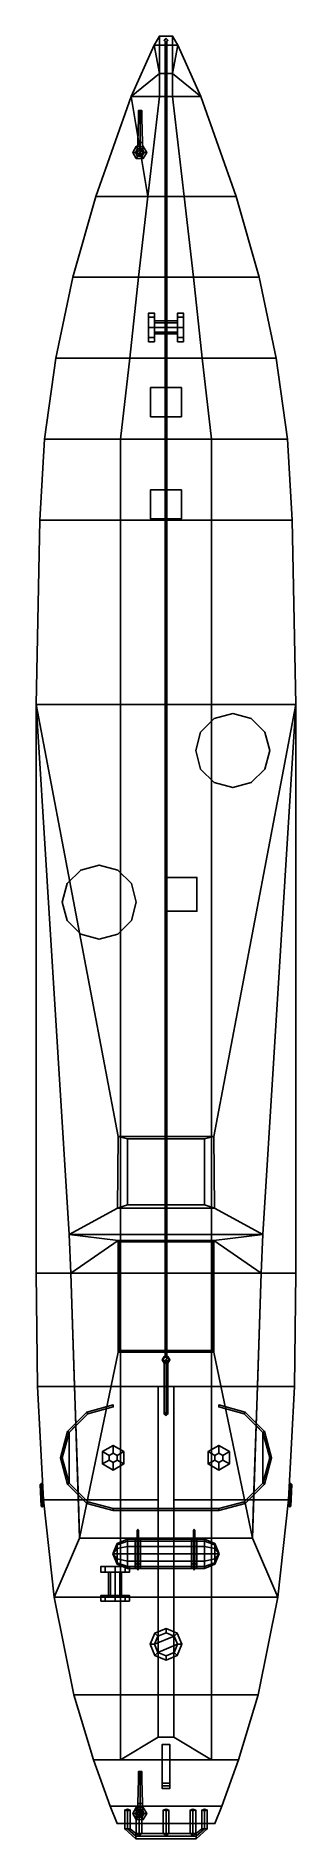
# Model space of a CAD drawing. Extents: x -3.4 to 3.4, y -23.6 to 23.2.
import ezdxf

# ---------------------------------------------------------------- set-up
doc = ezdxf.new("R2010")
doc.units = 0
doc.layers.get('0').update_dxf_attribs({"linetype": 'CONTINUOUS'})

msp = doc.modelspace()

# ---------------------------------------------------------------- linework, layer by layer
for points in [[(0.31, 22.98, 2.79), (-0.31, 22.98, 2.79), (-0.9, 21.65, 2.7), (0.9, 21.65, 2.7)], [(-0.9, 21.65, 2.7), (-0.31, 22.98, 2.79), (-0.17, 22.25, 0.25), (-0.9, 21.65)], [(0.17, 23.22, 2.79), (-0.17, 23.22, 2.79), (-0.31, 22.98, 2.79), (0.31, 22.98, 2.79)], [(-0.31, 22.98, 2.79), (-0.17, 23.22, 2.79), (-0.17, 22.25, 0.25)], [(-0.17, 23.22, 2.79), (0.17, 23.22, 2.79), (0.17, 22.25, 0.25), (-0.17, 22.25, 0.25)], [(0, 23.16, 2.79), (-0.05, 23.11, 2.79), (-0.05, 23.11, 4.82), (0, 23.16, 4.82)], [(0, 23.06, 4.82), (0.05, 23.11, 4.82), (0, 23.16, 4.82), (-0.05, 23.11, 4.82)], [(-0.05, 23.11, 2.79), (0, 23.06, 2.79), (0, 23.06, 4.82), (-0.05, 23.11, 4.82)], [(-0.02, -11.06, 11.06), (0, -11.06, 11.08), (0, 23.06, 4.82), (-0.02, 23.09, 4.79)], [(0, -11.06, 11.04), (-0.02, -11.06, 11.06), (-0.02, 23.09, 4.79), (0, 23.06, 4.78)], [(0.05, 23.11, 2.79), (0, 23.16, 2.79), (0, 23.16, 4.82), (0.05, 23.11, 4.82)], [(0, 23.06, 2.79), (0.05, 23.11, 2.79), (0.05, 23.11, 4.82), (0, 23.06, 4.82)], [(0, -11.06, 11.08), (0.02, -11.06, 11.06), (0.02, 23.09, 4.79), (0, 23.06, 4.82)], [(0.02, -11.06, 11.06), (0, -11.06, 11.04), (0, 23.06, 4.78), (0.02, 23.09, 4.79)], [(0.17, 23.22, 2.79), (0.31, 22.98, 2.79), (0.17, 22.25, 0.25)], [(0.17, 22.25, 0.25), (0.31, 22.98, 2.79), (0.9, 21.65, 2.7), (0.9, 21.65)], [(-0.9, 21.65), (-0.17, 22.25, 0.25), (-0.17, 21.65)], [(-0.17, 22.25, 0.25), (0.17, 22.25, 0.25), (0.17, 21.65), (-0.17, 21.65)], [(0.17, 22.25, 0.25), (0.9, 21.65), (0.9, 21.65), (0.17, 21.65)], [(0.9, 21.65, 2.7), (-0.9, 21.65, 2.7), (-1.82, 19.06, 2.54), (1.82, 19.06, 2.54)], [(-1.82, 19.06, 2.54), (-0.9, 21.65, 2.7), (-0.9, 21.65), (-1.82, 19.06)], [(-0.9, 21.65), (-0.17, 21.65), (-0.47, 19.06, -0.87)], [(-0.47, 19.06, -0.87), (-0.17, 21.65), (0.17, 21.65), (0.47, 19.06, -0.87)], [(0.47, 19.06, -0.87), (0.17, 21.65), (0.9, 21.65), (1.82, 19.06)], [(1.82, 19.06), (0.9, 21.65), (0.9, 21.65, 2.7), (1.82, 19.06, 2.54)], [(-0.73, 20.46, 4.52), (-0.67, 20.46, 4.58), (-0.67, 21.09, 4.78), (-0.71, 21.09, 4.74)], [(-0.67, 20.46, 4.46), (-0.73, 20.46, 4.52), (-0.71, 21.09, 4.74), (-0.67, 21.09, 4.7)], [(-0.71, 21.09, 4.74), (-0.67, 21.09, 4.78), (-0.67, 21.29, 4.78), (-0.71, 21.29, 4.74)], [(-0.67, 21.09, 4.7), (-0.71, 21.09, 4.74), (-0.71, 21.29, 4.74), (-0.67, 21.29, 4.7)], [(-0.67, 21.29, 4.78), (-0.63, 21.29, 4.74), (-0.67, 21.29, 4.7), (-0.71, 21.29, 4.74)], [(-0.67, 21.09, 4.78), (-0.63, 21.09, 4.74), (-0.63, 21.29, 4.74), (-0.67, 21.29, 4.78)], [(-0.63, 21.09, 4.74), (-0.67, 21.09, 4.7), (-0.67, 21.29, 4.7), (-0.63, 21.29, 4.74)], [(-0.67, 20.46, 4.58), (-0.61, 20.46, 4.52), (-0.63, 21.09, 4.74), (-0.67, 21.09, 4.78)], [(-0.61, 20.46, 4.52), (-0.67, 20.46, 4.46), (-0.67, 21.09, 4.7), (-0.63, 21.09, 4.74)], [(-0.77, 20.356, 2.6), (-0.86, 20.2, 2.6), (-0.79, 20.2, 3.4), (-0.735, 20.295, 3.4)], [(-0.86, 20.2, 2.6), (-0.77, 20.044, 2.6), (-0.735, 20.105, 3.4), (-0.79, 20.2, 3.4)], [(-0.735, 20.105, 3.4), (-0.625, 20.295, 3.4), (-0.735, 20.295, 3.4), (-0.79, 20.2, 3.4)], [(-0.59, 20.356, 2.6), (-0.77, 20.356, 2.6), (-0.735, 20.295, 3.4), (-0.625, 20.295, 3.4)], [(-0.68, 20.28, 3.4), (-0.76, 20.2, 3.4), (-0.76, 20.2, 4.01), (-0.68, 20.28, 4.01)], [(-0.76, 20.2, 3.4), (-0.68, 20.12, 3.4), (-0.68, 20.12, 4.01), (-0.76, 20.2, 4.01)], [(-0.75, 20.2, 4.01), (-0.67, 20.12, 4.01), (-0.67, 20.46, 4.58), (-0.73, 20.46, 4.52)], [(-0.67, 20.28, 4.01), (-0.75, 20.2, 4.01), (-0.73, 20.46, 4.52), (-0.67, 20.46, 4.46)], [(-0.625, 20.105, 3.4), (-0.57, 20.2, 3.4), (-0.625, 20.295, 3.4), (-0.735, 20.105, 3.4)], [(-0.6, 20.2, 3.4), (-0.68, 20.28, 3.4), (-0.68, 20.28, 4.01), (-0.6, 20.2, 4.01)], [(-0.68, 20.12, 3.4), (-0.6, 20.2, 3.4), (-0.6, 20.2, 4.01), (-0.68, 20.12, 4.01)], [(-0.67, 20.12, 4.01), (-0.59, 20.2, 4.01), (-0.61, 20.46, 4.52), (-0.67, 20.46, 4.58)], [(-0.59, 20.2, 4.01), (-0.67, 20.28, 4.01), (-0.67, 20.46, 4.46), (-0.61, 20.46, 4.52)], [(-0.5, 20.2, 2.6), (-0.59, 20.356, 2.6), (-0.625, 20.295, 3.4), (-0.57, 20.2, 3.4)], [(-0.59, 20.044, 2.6), (-0.5, 20.2, 2.6), (-0.57, 20.2, 3.4), (-0.625, 20.105, 3.4)], [(-0.77, 20.044, 2.6), (-0.59, 20.044, 2.6), (-0.625, 20.105, 3.4), (-0.735, 20.105, 3.4)], [(1.82, 19.06, 2.54), (-1.82, 19.06, 2.54), (-2.42, 16.96, 2.4), (2.42, 16.96, 2.4)], [(-2.42, 16.96, 2.4), (-1.82, 19.06, 2.54), (-1.82, 19.06), (-2.42, 16.96)], [(-2.42, 16.96), (-1.82, 19.06), (-0.47, 19.06, -0.87), (-0.71, 16.96, -1.18)], [(-0.71, 16.96, -1.18), (-0.47, 19.06, -0.87), (0.47, 19.06, -0.87), (0.71, 16.96, -1.18)], [(0.71, 16.96, -1.18), (0.47, 19.06, -0.87), (1.82, 19.06), (2.42, 16.96)], [(2.42, 16.96), (1.82, 19.06), (1.82, 19.06, 2.54), (2.42, 16.96, 2.4)], [(2.42, 16.96, 2.4), (-2.42, 16.96, 2.4), (-2.86, 14.86, 2.24), (2.86, 14.86, 2.24)], [(-2.86, 14.86, 2.24), (-2.42, 16.96, 2.4), (-2.42, 16.96), (-2.86, 14.86)], [(-2.86, 14.86), (-2.42, 16.96), (-0.71, 16.96, -1.18), (-0.94, 14.86, -1.34)], [(-0.94, 14.86, -1.34), (-0.71, 16.96, -1.18), (0.71, 16.96, -1.18), (0.94, 14.86, -1.34)], [(0.94, 14.86, -1.34), (0.71, 16.96, -1.18), (2.42, 16.96), (2.86, 14.86)], [(2.86, 14.86), (2.42, 16.96), (2.42, 16.96, 2.4), (2.86, 14.86, 2.24)], [(-0.45, 15.29, 2.27), (-0.45, 15.29, 2.73), (-0.45, 16.03, 2.73), (-0.45, 16.03, 2.32)], [(-0.45, 16.03, 2.32), (-0.45, 16.03, 2.73), (-0.3, 16.03, 2.73), (-0.3, 16.03, 2.32)], [(-0.45, 15.29, 2.73), (-0.45, 15.398, 2.992), (-0.45, 15.922, 2.992), (-0.45, 16.03, 2.73)], [(-0.45, 16.03, 2.73), (-0.45, 15.922, 2.992), (-0.3, 15.922, 2.992), (-0.3, 16.03, 2.73)], [(-0.45, 15.398, 2.992), (-0.45, 15.66, 3.1), (-0.45, 15.66, 3.1), (-0.45, 15.922, 2.992)], [(-0.45, 15.922, 2.992), (-0.45, 15.66, 3.1), (-0.3, 15.66, 3.1), (-0.3, 15.922, 2.992)], [(-0.3, 15.29, 2.73), (-0.3, 15.29, 2.27), (-0.3, 16.03, 2.32), (-0.3, 16.03, 2.73)], [(-0.3, 15.398, 2.992), (-0.3, 15.29, 2.73), (-0.3, 16.03, 2.73), (-0.3, 15.922, 2.992)], [(-0.3, 15.66, 3.1), (-0.3, 15.398, 2.992), (-0.3, 15.922, 2.992), (-0.3, 15.66, 3.1)], [(0.3, 16.03, 2.73), (0.3, 15.922, 2.992), (0.45, 15.922, 2.992), (0.45, 16.03, 2.73)], [(0.3, 16.03, 2.32), (0.3, 16.03, 2.73), (0.45, 16.03, 2.73), (0.45, 16.03, 2.32)], [(0.3, 15.29, 2.27), (0.3, 15.29, 2.73), (0.3, 16.03, 2.73), (0.3, 16.03, 2.32)], [(0.3, 15.29, 2.73), (0.3, 15.398, 2.992), (0.3, 15.922, 2.992), (0.3, 16.03, 2.73)], [(0.3, 15.922, 2.992), (0.3, 15.66, 3.1), (0.45, 15.66, 3.1), (0.45, 15.922, 2.992)], [(0.3, 15.398, 2.992), (0.3, 15.66, 3.1), (0.3, 15.66, 3.1), (0.3, 15.922, 2.992)], [(0.45, 15.29, 2.73), (0.45, 15.29, 2.27), (0.45, 16.03, 2.32), (0.45, 16.03, 2.73)], [(0.45, 15.398, 2.992), (0.45, 15.29, 2.73), (0.45, 16.03, 2.73), (0.45, 15.922, 2.992)], [(0.45, 15.66, 3.1), (0.45, 15.398, 2.992), (0.45, 15.922, 2.992), (0.45, 15.66, 3.1)], [(-0.45, 15.66, 3.1), (-0.45, 15.398, 2.992), (-0.3, 15.398, 2.992), (-0.3, 15.66, 3.1)], [(-0.3, 15.83, 2.73), (-0.3, 15.78, 2.85), (0.3, 15.78, 2.85), (0.3, 15.83, 2.73)], [(-0.3, 15.78, 2.61), (-0.3, 15.83, 2.73), (0.3, 15.83, 2.73), (0.3, 15.78, 2.61)], [(-0.3, 15.78, 2.85), (-0.3, 15.66, 2.9), (0.3, 15.66, 2.9), (0.3, 15.78, 2.85)], [(-0.3, 15.66, 2.56), (-0.3, 15.78, 2.61), (0.3, 15.78, 2.61), (0.3, 15.66, 2.56)], [(-0.3, 15.66, 2.9), (-0.3, 15.54, 2.85), (0.3, 15.54, 2.85), (0.3, 15.66, 2.9)], [(-0.3, 15.54, 2.61), (-0.3, 15.66, 2.56), (0.3, 15.66, 2.56), (0.3, 15.54, 2.61)], [(-0.3, 15.54, 2.85), (-0.3, 15.49, 2.73), (0.3, 15.49, 2.73), (0.3, 15.54, 2.85)], [(-0.3, 15.49, 2.73), (-0.3, 15.54, 2.61), (0.3, 15.54, 2.61), (0.3, 15.49, 2.73)], [(0.3, 15.66, 3.1), (0.3, 15.398, 2.992), (0.45, 15.398, 2.992), (0.45, 15.66, 3.1)], [(-0.45, 15.398, 2.992), (-0.45, 15.29, 2.73), (-0.3, 15.29, 2.73), (-0.3, 15.398, 2.992)], [(-0.45, 15.29, 2.73), (-0.45, 15.29, 2.27), (-0.3, 15.29, 2.27), (-0.3, 15.29, 2.73)], [(0.3, 15.398, 2.992), (0.3, 15.29, 2.73), (0.45, 15.29, 2.73), (0.45, 15.398, 2.992)], [(0.3, 15.29, 2.73), (0.3, 15.29, 2.27), (0.45, 15.29, 2.27), (0.45, 15.29, 2.73)], [(2.86, 14.86, 2.24), (-2.86, 14.86, 2.24), (-3.15, 12.76, 2.14), (3.15, 12.76, 2.14)], [(-3.15, 12.76, 2.14), (-2.86, 14.86, 2.24), (-2.86, 14.86), (-3.15, 12.76)], [(-3.15, 12.76), (-2.86, 14.86), (-0.94, 14.86, -1.34), (-1.18, 12.76, -1.34)], [(-1.18, 12.76, -1.34), (-0.94, 14.86, -1.34), (0.94, 14.86, -1.34), (1.18, 12.76, -1.34)], [(1.18, 12.76, -1.34), (0.94, 14.86, -1.34), (2.86, 14.86), (3.15, 12.76)], [(3.15, 12.76), (2.86, 14.86), (2.86, 14.86, 2.24), (3.15, 12.76, 2.14)], [(0.4, 13.34, 2.4), (0.4, 14.1, 2.4), (-0.4, 14.1, 2.4), (-0.4, 13.34, 2.4)], [(-0.4, 14.1, 2.4), (-0.4, 14.1, 2.2), (-0.4, 13.34, 2.16), (-0.4, 13.34, 2.4)], [(0.4, 14.1, 2.4), (0.4, 14.1, 2.2), (-0.4, 14.1, 2.2), (-0.4, 14.1, 2.4)], [(0.4, 13.34, 2.16), (0.4, 14.1, 2.2), (0.4, 14.1, 2.4), (0.4, 13.34, 2.4)], [(-0.4, 13.34, 2.4), (-0.4, 13.34, 2.16), (0.4, 13.34, 2.16), (0.4, 13.34, 2.4)], [(3.15, 12.76, 2.14), (-3.15, 12.76, 2.14), (-3.27, 10.66, 2.01), (3.27, 10.66, 2.01)], [(-3.27, 10.66, 2.01), (-3.15, 12.76, 2.14), (-3.15, 12.76), (-3.27, 10.66)], [(-3.27, 10.66), (-3.15, 12.76), (-1.18, 12.76, -1.34), (-1.18, 10.66, -1.34)], [(-1.18, 10.66, -1.34), (-1.18, 12.76, -1.34), (1.18, 12.76, -1.34), (1.18, 10.66, -1.34)], [(1.18, 10.66, -1.34), (1.18, 12.76, -1.34), (3.15, 12.76), (3.27, 10.66)], [(3.27, 10.66), (3.15, 12.76), (3.15, 12.76, 2.14), (3.27, 10.66, 2.01)], [(0.4, 11.45, 2.26), (0.4, 11.45, 2.05), (-0.4, 11.45, 2.05), (-0.4, 11.45, 2.26)], [(-0.4, 11.45, 2.26), (-0.4, 11.45, 2.05), (-0.4, 10.69, 2.01), (-0.4, 10.69, 2.26)], [(0.4, 10.69, 2.26), (0.4, 11.45, 2.26), (-0.4, 11.45, 2.26), (-0.4, 10.69, 2.26)], [(0.4, 10.69, 2.01), (0.4, 11.45, 2.05), (0.4, 11.45, 2.26), (0.4, 10.69, 2.26)], [(3.27, 10.66, 2.01), (-3.27, 10.66, 2.01), (-3.37, 5.88, 2.01), (3.37, 5.88, 2.01)], [(-3.37, 5.88, 2.01), (-3.27, 10.66, 2.01), (-3.27, 10.66), (-3.37, 5.88)], [(-3.37, 5.88), (-3.27, 10.66), (-1.18, 10.66, -1.34), (-1.18, 5.88, -1.34)], [(-1.18, 5.88, -1.34), (-1.18, 10.66, -1.34), (1.18, 10.66, -1.34), (1.18, 5.88, -1.34)], [(-0.4, 10.69, 2.26), (-0.4, 10.69, 2.01), (0.4, 10.69, 2.01), (0.4, 10.69, 2.26)], [(1.18, 5.88, -1.34), (1.18, 10.66, -1.34), (3.27, 10.66), (3.37, 5.88)], [(3.37, 5.88), (3.27, 10.66), (3.27, 10.66, 2.01), (3.37, 5.88, 2.01)], [(3.37, 5.88, 2.01), (-3.37, 5.88, 2.01), (-1.24, -5.33, 2.01), (1.24, -5.33, 2.01)], [(-3.37, -8.88, 2.01), (-3.37, 5.88, 2.01), (-3.37, 5.88), (-3.37, -8.88)], [(-3.37, -8.88), (-3.37, 5.88), (-1.18, 5.88, -1.34), (-1.18, -8.88, -1.34)], [(-1.24, -5.33, 2.01), (-3.37, 5.88, 2.01), (-2.51, -7.88, 2.01), (-1.26, -7.19, 2.01)], [(-2.51, -7.88, 2.01), (-3.37, 5.88, 2.01), (-3.37, -8.88, 2.01), (-2.47, -8.88, 2.01)], [(-1.18, -8.88, -1.34), (-1.18, 5.88, -1.34), (1.18, 5.88, -1.34), (1.18, -8.88, -1.34)], [(1.18, -8.88, -1.34), (1.18, 5.88, -1.34), (3.37, 5.88), (3.37, -8.88)], [(2.51, -7.88, 2.01), (3.37, 5.88, 2.01), (1.24, -5.33, 2.01), (1.26, -7.19, 2.01)], [(1.73, 5.64, 2.01), (1.25, 5.511, 2.01), (1.25, 5.511, 2.36), (1.73, 5.64, 2.36)], [(2.21, 5.511, 2.01), (1.73, 5.64, 2.01), (1.73, 5.64, 2.36), (2.21, 5.511, 2.36)], [(3.37, -8.88, 2.01), (3.37, 5.88, 2.01), (2.51, -7.88, 2.01), (2.47, -8.88, 2.01)], [(3.37, -8.88), (3.37, 5.88), (3.37, 5.88, 2.01), (3.37, -8.88, 2.01)], [(0.899, 5.16, 2.01), (0.77, 4.68, 2.01), (0.77, 4.68, 2.36), (0.899, 5.16, 2.36)], [(1.25, 5.511, 2.01), (0.899, 5.16, 2.01), (0.899, 5.16, 2.36), (1.25, 5.511, 2.36)], [(2.561, 5.16, 2.01), (2.21, 5.511, 2.01), (2.21, 5.511, 2.36), (2.561, 5.16, 2.36)], [(2.69, 4.68, 2.01), (2.561, 5.16, 2.01), (2.561, 5.16, 2.36), (2.69, 4.68, 2.36)], [(0.77, 4.68, 2.01), (0.899, 4.2, 2.01), (0.899, 4.2, 2.36), (0.77, 4.68, 2.36)], [(2.561, 4.2, 2.01), (2.69, 4.68, 2.01), (2.69, 4.68, 2.36), (2.561, 4.2, 2.36)], [(0.899, 4.2, 2.01), (1.25, 3.849, 2.01), (1.25, 3.849, 2.36), (0.899, 4.2, 2.36)], [(1.25, 3.849, 2.01), (1.73, 3.72, 2.01), (1.73, 3.72, 2.36), (1.25, 3.849, 2.36)], [(1.73, 3.72, 2.01), (2.21, 3.849, 2.01), (2.21, 3.849, 2.36), (1.73, 3.72, 2.36)], [(2.21, 3.849, 2.01), (2.561, 4.2, 2.01), (2.561, 4.2, 2.36), (2.21, 3.849, 2.36)], [(-2.21, 1.581, 2.01), (-2.561, 1.23, 2.01), (-2.561, 1.23, 2.36), (-2.21, 1.581, 2.36)], [(-1.73, 1.71, 2.01), (-2.21, 1.581, 2.01), (-2.21, 1.581, 2.36), (-1.73, 1.71, 2.36)], [(-1.25, 1.581, 2.01), (-1.73, 1.71, 2.01), (-1.73, 1.71, 2.36), (-1.25, 1.581, 2.36)], [(-0.899, 1.23, 2.01), (-1.25, 1.581, 2.01), (-1.25, 1.581, 2.36), (-0.899, 1.23, 2.36)], [(-2.561, 1.23, 2.01), (-2.69, 0.75, 2.01), (-2.69, 0.75, 2.36), (-2.561, 1.23, 2.36)], [(-0.77, 0.75, 2.01), (-0.899, 1.23, 2.01), (-0.899, 1.23, 2.36), (-0.77, 0.75, 2.36)], [(0.8, 0.51, 2.26), (0.8, 1.39, 2.26), (0, 1.39, 2.26), (0, 0.51, 2.26)], [(0, 1.39, 2.26), (0, 1.39, 2.01), (0, 0.51, 2.01), (0, 0.51, 2.26)], [(0.8, 1.39, 2.26), (0.8, 1.39, 2.01), (0, 1.39, 2.01), (0, 1.39, 2.26)], [(0.8, 0.51, 2.01), (0.8, 1.39, 2.01), (0.8, 1.39, 2.26), (0.8, 0.51, 2.26)], [(-2.69, 0.75, 2.01), (-2.561, 0.27, 2.01), (-2.561, 0.27, 2.36), (-2.69, 0.75, 2.36)], [(-0.899, 0.27, 2.01), (-0.77, 0.75, 2.01), (-0.77, 0.75, 2.36), (-0.899, 0.27, 2.36)], [(0, 0.51, 2.26), (0, 0.51, 2.01), (0.8, 0.51, 2.01), (0.8, 0.51, 2.26)], [(-2.561, 0.27, 2.01), (-2.21, -0.081, 2.01), (-2.21, -0.081, 2.36), (-2.561, 0.27, 2.36)], [(-1.25, -0.081, 2.01), (-0.899, 0.27, 2.01), (-0.899, 0.27, 2.36), (-1.25, -0.081, 2.36)], [(-2.21, -0.081, 2.01), (-1.73, -0.21, 2.01), (-1.73, -0.21, 2.36), (-2.21, -0.081, 2.36)], [(-1.73, -0.21, 2.01), (-1.25, -0.081, 2.01), (-1.25, -0.081, 2.36), (-1.73, -0.21, 2.36)], [(-1.24, -5.33, 4.8), (-1.24, -5.33, 2.01), (-1.26, -7.19, 2.01), (-1.26, -7.19, 4.8)], [(1.26, -7.19, 4.8), (1.24, -5.33, 4.8), (-1.24, -5.33, 4.8), (-1.26, -7.19, 4.8)], [(-1, -5.39, 4.8), (-1.24, -5.33, 4.8), (-1.26, -7.19, 4.8), (-1, -7.11, 4.8)], [(1.24, -5.33, 4.8), (1.24, -5.33, 2.01), (-1.24, -5.33, 2.01), (-1.24, -5.33, 4.8)], [(1, -5.39, 4.8), (1.24, -5.33, 4.8), (-1.24, -5.33, 4.8), (-1, -5.39, 4.8)], [(-1, -5.39, 5.71), (-1, -5.39, 4.8), (-1, -7.11, 4.8), (-1, -7.11, 5.71)], [(1, -5.39, 5.71), (1, -5.39, 4.8), (-1, -5.39, 4.8), (-1, -5.39, 5.71)], [(1, -7.11, 5.71), (1, -5.39, 5.71), (-1, -5.39, 5.71), (-1, -7.11, 5.71)], [(1.26, -7.19, 4.8), (1.24, -5.33, 4.8), (1, -5.39, 4.8), (1, -7.11, 4.8)], [(1, -7.11, 4.8), (1, -5.39, 4.8), (1, -5.39, 5.71), (1, -7.11, 5.71)], [(1.26, -7.19, 2.01), (1.24, -5.33, 2.01), (1.24, -5.33, 4.8), (1.26, -7.19, 4.8)], [(-1.26, -7.19, 4.12), (-2.51, -7.88, 4.12), (2.51, -7.88, 4.12), (1.26, -7.19, 4.12)], [(-1.26, -7.19, 2.01), (-2.51, -7.88, 2.01), (-2.51, -7.88, 4.12), (-1.26, -7.19, 4.12)], [(-1, -7.11, 4.8), (-1.26, -7.19, 4.8), (1.26, -7.19, 4.8), (1, -7.11, 4.8)], [(-1.26, -7.19, 4.8), (-1.26, -7.19, 4.12), (1.26, -7.19, 4.12), (1.26, -7.19, 4.8)], [(-1, -7.11, 5.71), (-1, -7.11, 4.8), (1, -7.11, 4.8), (1, -7.11, 5.71)], [(2.51, -7.88, 4.12), (2.51, -7.88, 2.01), (1.26, -7.19, 2.01), (1.26, -7.19, 4.12)], [(-2.51, -7.88, 4.12), (-2.51, -7.88, 2.01), (-2.47, -8.88, 2.01), (-2.47, -8.88, 4.12)], [(1.24, -8.03, 4.12), (2.51, -7.88, 4.12), (-2.51, -7.88, 4.12), (-1.24, -8.03, 4.12)], [(-1.24, -8.03, 4.12), (-2.51, -7.88, 4.12), (-2.47, -8.88, 4.12), (-1.24, -8.03, 4.12)], [(2.47, -8.88, 4.12), (2.51, -7.88, 4.12), (1.24, -8.03, 4.12)], [(2.47, -8.88, 2.01), (2.51, -7.88, 2.01), (2.51, -7.88, 4.12), (2.47, -8.88, 4.12)], [(-1.24, -8.03, 4.12), (-2.47, -8.88, 4.12), (-2.24, -15.76, 4.12), (-1.24, -10.93, 4.12)], [(1.24, -8.03, 5.79), (1.24, -8.03, 4.12), (-1.24, -8.03, 4.12), (-1.24, -8.03, 5.79)], [(-1.24, -8.03, 5.79), (-1.24, -8.03, 4.12), (-1.24, -10.93, 4.12), (-1.24, -10.93, 5.79)], [(-1.2, -8.07, 5.79), (-1.24, -8.03, 5.79), (-1.24, -10.93, 5.79), (-1.2, -10.89, 5.79)], [(1.2, -8.07, 5.79), (1.24, -8.03, 5.79), (-1.24, -8.03, 5.79), (-1.2, -8.07, 5.79)], [(1.2, -10.89, 4.6), (1.2, -8.07, 4.6), (-1.2, -8.07, 4.6), (-1.2, -10.89, 4.6)], [(-1.2, -10.89, 4.6), (-1.2, -8.07, 4.6), (-1.2, -8.07, 5.79), (-1.2, -10.89, 5.79)], [(1.2, -8.07, 4.6), (1.2, -8.07, 5.79), (-1.2, -8.07, 5.79), (-1.2, -8.07, 4.6)], [(1.24, -10.93, 5.79), (1.24, -8.03, 5.79), (1.2, -8.07, 5.79), (1.2, -10.89, 5.79)], [(1.2, -10.89, 5.79), (1.2, -8.07, 5.79), (1.2, -8.07, 4.6), (1.2, -10.89, 4.6)], [(1.24, -10.93, 4.12), (1.24, -8.03, 4.12), (1.24, -8.03, 5.79), (1.24, -10.93, 5.79)], [(2.24, -15.76, 4.12), (2.47, -8.88, 4.12), (1.24, -8.03, 4.12), (1.24, -10.93, 4.12)], [(-2.47, -8.88, 2.01), (-3.37, -8.88, 2.01), (-3.33, -11.82, 2.01), (-2.372, -11.82, 2.01)], [(-3.33, -11.82, 2.01), (-3.37, -8.88, 2.01), (-3.37, -8.88), (-3.33, -11.82)], [(-3.33, -11.82), (-3.37, -8.88), (-1.18, -8.88, -1.34), (-1.18, -11.82, -1.34)], [(-2.47, -8.88, 2.01), (-2.24, -15.76, 2.01), (-2.24, -15.76, 4.12), (-2.47, -8.88, 4.12)], [(-1.18, -11.82, -1.34), (-1.18, -8.88, -1.34), (1.18, -8.88, -1.34), (1.18, -11.82, -1.34)], [(1.18, -11.82, -1.34), (1.18, -8.88, -1.34), (3.37, -8.88), (3.33, -11.82)], [(2.24, -15.76, 4.12), (2.24, -15.76, 2.01), (2.47, -8.88, 2.01), (2.47, -8.88, 4.12)], [(3.37, -8.88, 2.01), (2.47, -8.88, 2.01), (2.372, -11.82, 2.01), (3.33, -11.82, 2.01)], [(3.33, -11.82), (3.37, -8.88), (3.37, -8.88, 2.01), (3.33, -11.82, 2.01)], [(-1.24, -10.93, 4.12), (-2.24, -15.76, 4.12), (2.24, -15.76, 4.12), (1.24, -10.93, 4.12)], [(-1.2, -10.89, 5.79), (-1.24, -10.93, 5.79), (1.24, -10.93, 5.79), (1.2, -10.89, 5.79)], [(-1.24, -10.93, 5.79), (-1.24, -10.93, 4.12), (1.24, -10.93, 4.12), (1.24, -10.93, 5.79)], [(1.2, -10.89, 5.79), (1.2, -10.89, 4.6), (-1.2, -10.89, 4.6), (-1.2, -10.89, 5.79)], [(-0.05, -11.043, 4.12), (-0.1, -11.13, 4.12), (-0.08, -11.13, 11.11), (-0.04, -11.061, 11.11)], [(-0.1, -11.13, 4.12), (-0.05, -11.217, 4.12), (-0.04, -11.199, 11.11), (-0.08, -11.13, 11.11)], [(-0.04, -11.061, 11.11), (-0.08, -11.13, 11.11), (-0.04, -11.199, 11.11), (0.04, -11.061, 11.11)], [(0.05, -11.043, 4.12), (-0.05, -11.043, 4.12), (-0.04, -11.061, 11.11), (0.04, -11.061, 11.11)], [(-0.05, -12.53, 10.91), (0, -12.49, 10.96), (0, -11.2, 9.6), (-0.05, -11.14, 9.46)], [(0, -12.57, 10.86), (-0.05, -12.53, 10.91), (-0.05, -11.14, 9.46), (0, -11.2, 9.44)], [(-0.05, -11.217, 4.12), (0.05, -11.217, 4.12), (0.04, -11.199, 11.11), (-0.04, -11.199, 11.11)], [(0.04, -11.061, 11.11), (-0.04, -11.199, 11.11), (0.04, -11.199, 11.11), (0.08, -11.13, 11.11)], [(0, -12.49, 10.96), (0.05, -12.53, 10.91), (0.05, -11.14, 9.46), (0, -11.2, 9.6)], [(0.05, -12.53, 10.91), (0, -12.57, 10.86), (0, -11.2, 9.44), (0.05, -11.14, 9.46)], [(0.1, -11.13, 4.12), (0.05, -11.043, 4.12), (0.04, -11.061, 11.11), (0.08, -11.13, 11.11)], [(0.05, -11.217, 4.12), (0.1, -11.13, 4.12), (0.08, -11.13, 11.11), (0.04, -11.199, 11.11)], [(-2.372, -11.82, 2.01), (-3.33, -11.82, 2.01), (-3.18, -14.76, 2.01), (-2.273, -14.76, 2.01)], [(-3.18, -14.76, 2.01), (-3.33, -11.82, 2.01), (-3.33, -11.82), (-3.18, -14.76)], [(-3.18, -14.76), (-3.33, -11.82), (-1.18, -11.82, -1.34), (-1.18, -14.76, -1)], [(-1.18, -14.76, -1), (-1.18, -11.82, -1.34), (-0.2, -11.82, -1.34), (-0.2, -14.76, -1)], [(-0.2, -11.82, -1.34), (-0.2, -11.82, -1.34), (-0.2, -14.76, -1.34), (-0.2, -14.76, -1)], [(-0.2, -17.29, -1.34), (-0.2, -11.82, -1.34), (0.2, -11.82, -1.34), (0.2, -17.29, -1.34)], [(0.2, -14.76, -1), (0.2, -11.82, -1.34), (1.18, -11.82, -1.34), (1.18, -14.76, -1)], [(0.2, -14.76, -1.34), (0.2, -11.82, -1.34), (0.2, -11.82, -1.34), (0.2, -14.76, -1)], [(1.18, -14.76, -1), (1.18, -11.82, -1.34), (3.33, -11.82), (3.18, -14.76)], [(3.33, -11.82, 2.01), (2.372, -11.82, 2.01), (2.273, -14.76, 2.01), (3.18, -14.76, 2.01)], [(3.18, -14.76), (3.33, -11.82), (3.33, -11.82, 2.01), (3.18, -14.76, 2.01)], [(-2.055, -12.484, 5.31), (-2.556, -12.985, 5.31), (-2.513, -13.01, 5.31), (-2.03, -12.527, 5.31)], [(-2.055, -12.484, 4.12), (-2.556, -12.985, 4.12), (-2.556, -12.985, 5.31), (-2.055, -12.484, 5.31)], [(-2.513, -13.01, 4.12), (-2.03, -12.527, 4.12), (-2.03, -12.527, 5.31), (-2.513, -13.01, 5.31)], [(-1.37, -12.3, 5.31), (-2.055, -12.484, 5.31), (-2.03, -12.527, 5.31), (-1.37, -12.35, 5.31)], [(-1.37, -12.3, 4.12), (-2.055, -12.484, 4.12), (-2.055, -12.484, 5.31), (-1.37, -12.3, 5.31)], [(-2.03, -12.527, 4.12), (-1.37, -12.35, 4.12), (-1.37, -12.35, 5.31), (-2.03, -12.527, 5.31)], [(-1.37, -12.3, 4.12), (-1.37, -12.3, 5.31), (-1.37, -12.35, 5.31), (-1.37, -12.35, 4.12)], [(0, -12.49, 10.96), (-0.05, -12.53, 10.91), (0, -12.57, 10.86), (0.05, -12.53, 10.91)], [(2.055, -12.484, 4.12), (1.37, -12.3, 4.12), (1.37, -12.3, 5.31), (2.055, -12.484, 5.31)], [(2.055, -12.484, 5.31), (1.37, -12.3, 5.31), (1.37, -12.35, 5.31), (2.03, -12.527, 5.31)], [(1.37, -12.3, 5.31), (1.37, -12.3, 4.12), (1.37, -12.35, 4.12), (1.37, -12.35, 5.31)], [(1.37, -12.35, 4.12), (2.03, -12.527, 4.12), (2.03, -12.527, 5.31), (1.37, -12.35, 5.31)], [(2.556, -12.985, 5.31), (2.055, -12.484, 5.31), (2.03, -12.527, 5.31), (2.513, -13.01, 5.31)], [(2.03, -12.527, 4.12), (2.513, -13.01, 4.12), (2.513, -13.01, 5.31), (2.03, -12.527, 5.31)], [(2.556, -12.985, 4.12), (2.055, -12.484, 4.12), (2.055, -12.484, 5.31), (2.556, -12.985, 5.31)], [(-2.556, -12.985, 5.31), (-2.74, -13.67, 5.31), (-2.69, -13.67, 5.31), (-2.513, -13.01, 5.31)], [(-2.556, -12.985, 4.12), (-2.74, -13.67, 4.12), (-2.74, -13.67, 5.31), (-2.556, -12.985, 5.31)], [(-2.69, -13.67, 4.12), (-2.513, -13.01, 4.12), (-2.513, -13.01, 5.31), (-2.69, -13.67, 5.31)], [(-2.69, -13.67, 4.12), (-2.513, -14.33, 4.12), (-2.513, -13.01, 4.12), (-2.69, -13.67, 4.12)], [(-2.513, -14.33, 4.12), (-2.28, -14.563, 4.12), (-2.338, -12.835, 4.12), (-2.513, -13.01, 4.12)], [(2.513, -13.01, 4.12), (2.338, -12.835, 4.12), (2.28, -14.563, 4.12), (2.513, -14.33, 4.12)], [(2.74, -13.67, 5.31), (2.556, -12.985, 5.31), (2.513, -13.01, 5.31), (2.69, -13.67, 5.31)], [(2.513, -13.01, 4.12), (2.69, -13.67, 4.12), (2.69, -13.67, 5.31), (2.513, -13.01, 5.31)], [(2.513, -13.01, 4.12), (2.513, -13.01, 4.12), (2.513, -14.33, 4.12), (2.69, -13.67, 4.12)], [(2.74, -13.67, 4.12), (2.556, -12.985, 4.12), (2.556, -12.985, 5.31), (2.74, -13.67, 5.31)], [(-1.475, -13.61, 5.4), (-1.371, -13.55, 5.4), (-1.371, -13.35, 4.12), (-1.648, -13.51, 4.12)], [(-1.475, -13.73, 5.4), (-1.475, -13.61, 5.4), (-1.648, -13.51, 4.12), (-1.648, -13.83, 4.12)], [(-1.371, -13.55, 5.4), (-1.267, -13.61, 5.4), (-1.094, -13.51, 4.12), (-1.371, -13.35, 4.12)], [(-1.267, -13.61, 5.4), (-1.267, -13.73, 5.4), (-1.094, -13.83, 4.12), (-1.094, -13.51, 4.12)], [(1.265, -13.61, 5.4), (1.369, -13.55, 5.4), (1.369, -13.35, 4.12), (1.092, -13.51, 4.12)], [(1.265, -13.73, 5.4), (1.265, -13.61, 5.4), (1.092, -13.51, 4.12), (1.092, -13.83, 4.12)], [(1.369, -13.55, 5.4), (1.473, -13.61, 5.4), (1.646, -13.51, 4.12), (1.369, -13.35, 4.12)], [(1.473, -13.61, 5.4), (1.473, -13.73, 5.4), (1.646, -13.83, 4.12), (1.646, -13.51, 4.12)], [(-2.74, -13.67, 5.31), (-2.556, -14.355, 5.31), (-2.513, -14.33, 5.31), (-2.69, -13.67, 5.31)], [(-2.74, -13.67, 4.12), (-2.556, -14.355, 4.12), (-2.556, -14.355, 5.31), (-2.74, -13.67, 5.31)], [(-2.513, -14.33, 4.12), (-2.69, -13.67, 4.12), (-2.69, -13.67, 5.31), (-2.513, -14.33, 5.31)], [(-1.371, -13.79, 5.4), (-1.475, -13.73, 5.4), (-1.648, -13.83, 4.12), (-1.371, -13.99, 4.12)], [(-1.267, -13.73, 5.4), (-1.371, -13.79, 5.4), (-1.371, -13.99, 4.12), (-1.094, -13.83, 4.12)], [(1.369, -13.79, 5.4), (1.265, -13.73, 5.4), (1.092, -13.83, 4.12), (1.369, -13.99, 4.12)], [(1.473, -13.73, 5.4), (1.369, -13.79, 5.4), (1.369, -13.99, 4.12), (1.646, -13.83, 4.12)], [(2.69, -13.67, 4.12), (2.513, -14.33, 4.12), (2.513, -14.33, 5.31), (2.69, -13.67, 5.31)], [(2.556, -14.355, 5.31), (2.74, -13.67, 5.31), (2.69, -13.67, 5.31), (2.513, -14.33, 5.31)], [(2.556, -14.355, 4.12), (2.74, -13.67, 4.12), (2.74, -13.67, 5.31), (2.556, -14.355, 5.31)], [(-3.231, -14.331), (-3.26, -14.362), (-3.26, -14.362, 2.01), (-3.231, -14.331, 2.01)], [(-3.229, -14.391, 2.01), (-3.2, -14.36, 2.01), (-3.231, -14.331, 2.01), (-3.26, -14.362, 2.01)], [(-3.26, -14.362), (-3.229, -14.391), (-3.229, -14.391, 2.01), (-3.26, -14.362, 2.01)], [(-3.26, -14.362, 0.27), (-3.229, -14.391, 0.24), (-3.211, -14.891, 0.24), (-3.24, -14.922, 0.27)], [(-3.229, -14.391, 0.3), (-3.26, -14.362, 0.27), (-3.24, -14.922, 0.27), (-3.211, -14.891, 0.3)], [(-3.26, -14.362, 0.12), (-3.229, -14.391, 0.09), (-3.211, -14.891, 0.09), (-3.24, -14.922, 0.12)], [(-3.229, -14.391, 0.15), (-3.26, -14.362, 0.12), (-3.24, -14.922, 0.12), (-3.211, -14.891, 0.15)], [(-3.26, -14.362, 1.82), (-3.229, -14.391, 1.79), (-3.211, -14.891, 1.79), (-3.24, -14.922, 1.82)], [(-3.229, -14.391, 1.85), (-3.26, -14.362, 1.82), (-3.24, -14.922, 1.82), (-3.211, -14.891, 1.85)], [(-3.26, -14.362, 0.93), (-3.229, -14.391, 0.9), (-3.211, -14.891, 0.9), (-3.24, -14.922, 0.93)], [(-3.229, -14.391, 0.96), (-3.26, -14.362, 0.93), (-3.24, -14.922, 0.93), (-3.211, -14.891, 0.96)], [(-3.26, -14.362, 0.77), (-3.229, -14.391, 0.74), (-3.211, -14.891, 0.74), (-3.24, -14.922, 0.77)], [(-3.229, -14.391, 0.8), (-3.26, -14.362, 0.77), (-3.24, -14.922, 0.77), (-3.211, -14.891, 0.8)], [(-3.26, -14.362, 0.6), (-3.229, -14.391, 0.57), (-3.211, -14.891, 0.57), (-3.24, -14.922, 0.6)], [(-3.229, -14.391, 0.63), (-3.26, -14.362, 0.6), (-3.24, -14.922, 0.6), (-3.211, -14.891, 0.63)], [(-3.26, -14.362, 0.43), (-3.229, -14.391, 0.4), (-3.211, -14.891, 0.4), (-3.24, -14.922, 0.43)], [(-3.229, -14.391, 0.46), (-3.26, -14.362, 0.43), (-3.24, -14.922, 0.43), (-3.211, -14.891, 0.46)], [(-3.26, -14.362, 1.44), (-3.229, -14.391, 1.41), (-3.211, -14.891, 1.41), (-3.24, -14.922, 1.44)], [(-3.229, -14.391, 1.47), (-3.26, -14.362, 1.44), (-3.24, -14.922, 1.44), (-3.211, -14.891, 1.47)], [(-3.26, -14.362, 1.64), (-3.229, -14.391, 1.61), (-3.211, -14.891, 1.61), (-3.24, -14.922, 1.64)], [(-3.229, -14.391, 1.67), (-3.26, -14.362, 1.64), (-3.24, -14.922, 1.64), (-3.211, -14.891, 1.67)], [(-3.26, -14.362, 1.1), (-3.229, -14.391, 1.07), (-3.211, -14.891, 1.07), (-3.24, -14.922, 1.1)], [(-3.229, -14.391, 1.13), (-3.26, -14.362, 1.1), (-3.24, -14.922, 1.1), (-3.211, -14.891, 1.13)], [(-3.26, -14.362, 1.26), (-3.229, -14.391, 1.23), (-3.211, -14.891, 1.23), (-3.24, -14.922, 1.26)], [(-3.229, -14.391, 1.29), (-3.26, -14.362, 1.26), (-3.24, -14.922, 1.26), (-3.211, -14.891, 1.29)], [(-3.2, -14.36), (-3.231, -14.331), (-3.231, -14.331, 2.01), (-3.2, -14.36, 2.01)], [(-3.229, -14.391), (-3.2, -14.36), (-3.2, -14.36, 2.01), (-3.229, -14.391, 2.01)], [(-3.229, -14.391, 0.24), (-3.2, -14.36, 0.27), (-3.18, -14.92, 0.27), (-3.211, -14.891, 0.24)], [(-3.2, -14.36, 0.27), (-3.229, -14.391, 0.3), (-3.211, -14.891, 0.3), (-3.18, -14.92, 0.27)], [(-3.229, -14.391, 0.09), (-3.2, -14.36, 0.12), (-3.18, -14.92, 0.12), (-3.211, -14.891, 0.09)], [(-3.2, -14.36, 0.12), (-3.229, -14.391, 0.15), (-3.211, -14.891, 0.15), (-3.18, -14.92, 0.12)], [(-3.229, -14.391, 1.79), (-3.2, -14.36, 1.82), (-3.18, -14.92, 1.82), (-3.211, -14.891, 1.79)], [(-3.2, -14.36, 1.82), (-3.229, -14.391, 1.85), (-3.211, -14.891, 1.85), (-3.18, -14.92, 1.82)], [(-3.229, -14.391, 0.9), (-3.2, -14.36, 0.93), (-3.18, -14.92, 0.93), (-3.211, -14.891, 0.9)], [(-3.2, -14.36, 0.93), (-3.229, -14.391, 0.96), (-3.211, -14.891, 0.96), (-3.18, -14.92, 0.93)], [(-3.229, -14.391, 0.74), (-3.2, -14.36, 0.77), (-3.18, -14.92, 0.77), (-3.211, -14.891, 0.74)], [(-3.2, -14.36, 0.77), (-3.229, -14.391, 0.8), (-3.211, -14.891, 0.8), (-3.18, -14.92, 0.77)], [(-3.229, -14.391, 0.57), (-3.2, -14.36, 0.6), (-3.18, -14.92, 0.6), (-3.211, -14.891, 0.57)], [(-3.2, -14.36, 0.6), (-3.229, -14.391, 0.63), (-3.211, -14.891, 0.63), (-3.18, -14.92, 0.6)], [(-3.229, -14.391, 0.4), (-3.2, -14.36, 0.43), (-3.18, -14.92, 0.43), (-3.211, -14.891, 0.4)], [(-3.2, -14.36, 0.43), (-3.229, -14.391, 0.46), (-3.211, -14.891, 0.46), (-3.18, -14.92, 0.43)], [(-3.229, -14.391, 1.41), (-3.2, -14.36, 1.44), (-3.18, -14.92, 1.44), (-3.211, -14.891, 1.41)], [(-3.2, -14.36, 1.44), (-3.229, -14.391, 1.47), (-3.211, -14.891, 1.47), (-3.18, -14.92, 1.44)], [(-3.229, -14.391, 1.61), (-3.2, -14.36, 1.64), (-3.18, -14.92, 1.64), (-3.211, -14.891, 1.61)], [(-3.2, -14.36, 1.64), (-3.229, -14.391, 1.67), (-3.211, -14.891, 1.67), (-3.18, -14.92, 1.64)], [(-3.229, -14.391, 1.07), (-3.2, -14.36, 1.1), (-3.18, -14.92, 1.1), (-3.211, -14.891, 1.07)], [(-3.2, -14.36, 1.1), (-3.229, -14.391, 1.13), (-3.211, -14.891, 1.13), (-3.18, -14.92, 1.1)], [(-3.229, -14.391, 1.23), (-3.2, -14.36, 1.26), (-3.18, -14.92, 1.26), (-3.211, -14.891, 1.23)], [(-3.2, -14.36, 1.26), (-3.229, -14.391, 1.29), (-3.211, -14.891, 1.29), (-3.18, -14.92, 1.26)], [(-2.556, -14.355, 5.31), (-2.055, -14.856, 5.31), (-2.03, -14.813, 5.31), (-2.513, -14.33, 5.31)], [(-2.556, -14.355, 4.12), (-2.055, -14.856, 4.12), (-2.055, -14.856, 5.31), (-2.556, -14.355, 5.31)], [(-2.03, -14.813, 4.12), (-2.513, -14.33, 4.12), (-2.513, -14.33, 5.31), (-2.03, -14.813, 5.31)], [(2.513, -14.33, 4.12), (2.03, -14.813, 4.12), (2.03, -14.813, 5.31), (2.513, -14.33, 5.31)], [(2.055, -14.856, 5.31), (2.556, -14.355, 5.31), (2.513, -14.33, 5.31), (2.03, -14.813, 5.31)], [(2.055, -14.856, 4.12), (2.556, -14.355, 4.12), (2.556, -14.355, 5.31), (2.055, -14.856, 5.31)], [(3.2, -14.36, 0.27), (3.229, -14.391, 0.24), (3.211, -14.891, 0.24), (3.18, -14.92, 0.27)], [(3.229, -14.391, 0.3), (3.2, -14.36, 0.27), (3.18, -14.92, 0.27), (3.211, -14.891, 0.3)], [(3.2, -14.36, 0.12), (3.229, -14.391, 0.09), (3.211, -14.891, 0.09), (3.18, -14.92, 0.12)], [(3.229, -14.391, 0.15), (3.2, -14.36, 0.12), (3.18, -14.92, 0.12), (3.211, -14.891, 0.15)], [(3.2, -14.36, 1.82), (3.229, -14.391, 1.79), (3.211, -14.891, 1.79), (3.18, -14.92, 1.82)], [(3.229, -14.391, 1.85), (3.2, -14.36, 1.82), (3.18, -14.92, 1.82), (3.211, -14.891, 1.85)], [(3.2, -14.36, 0.93), (3.229, -14.391, 0.9), (3.211, -14.891, 0.9), (3.18, -14.92, 0.93)], [(3.229, -14.391, 0.96), (3.2, -14.36, 0.93), (3.18, -14.92, 0.93), (3.211, -14.891, 0.96)], [(3.2, -14.36, 0.77), (3.229, -14.391, 0.74), (3.211, -14.891, 0.74), (3.18, -14.92, 0.77)], [(3.229, -14.391, 0.8), (3.2, -14.36, 0.77), (3.18, -14.92, 0.77), (3.211, -14.891, 0.8)], [(3.2, -14.36, 0.6), (3.229, -14.391, 0.57), (3.211, -14.891, 0.57), (3.18, -14.92, 0.6)], [(3.229, -14.391, 0.63), (3.2, -14.36, 0.6), (3.18, -14.92, 0.6), (3.211, -14.891, 0.63)], [(3.2, -14.36, 0.43), (3.229, -14.391, 0.4), (3.211, -14.891, 0.4), (3.18, -14.92, 0.43)], [(3.229, -14.391, 0.46), (3.2, -14.36, 0.43), (3.18, -14.92, 0.43), (3.211, -14.891, 0.46)], [(3.2, -14.36, 1.44), (3.229, -14.391, 1.41), (3.211, -14.891, 1.41), (3.18, -14.92, 1.44)], [(3.229, -14.391, 1.47), (3.2, -14.36, 1.44), (3.18, -14.92, 1.44), (3.211, -14.891, 1.47)], [(3.2, -14.36, 1.64), (3.229, -14.391, 1.61), (3.211, -14.891, 1.61), (3.18, -14.92, 1.64)], [(3.229, -14.391, 1.67), (3.2, -14.36, 1.64), (3.18, -14.92, 1.64), (3.211, -14.891, 1.67)], [(3.2, -14.36, 1.1), (3.229, -14.391, 1.07), (3.211, -14.891, 1.07), (3.18, -14.92, 1.1)], [(3.229, -14.391, 1.13), (3.2, -14.36, 1.1), (3.18, -14.92, 1.1), (3.211, -14.891, 1.13)], [(3.2, -14.36, 1.26), (3.229, -14.391, 1.23), (3.211, -14.891, 1.23), (3.18, -14.92, 1.26)], [(3.229, -14.391, 1.29), (3.2, -14.36, 1.26), (3.18, -14.92, 1.26), (3.211, -14.891, 1.29)], [(3.231, -14.331), (3.2, -14.36), (3.2, -14.36, 2.01), (3.231, -14.331, 2.01)], [(3.229, -14.391, 2.01), (3.26, -14.362, 2.01), (3.231, -14.331, 2.01), (3.2, -14.36, 2.01)], [(3.2, -14.36), (3.229, -14.391), (3.229, -14.391, 2.01), (3.2, -14.36, 2.01)], [(3.229, -14.391, 0.24), (3.26, -14.362, 0.27), (3.24, -14.922, 0.27), (3.211, -14.891, 0.24)], [(3.26, -14.362, 0.27), (3.229, -14.391, 0.3), (3.211, -14.891, 0.3), (3.24, -14.922, 0.27)], [(3.229, -14.391, 0.09), (3.26, -14.362, 0.12), (3.24, -14.922, 0.12), (3.211, -14.891, 0.09)], [(3.26, -14.362, 0.12), (3.229, -14.391, 0.15), (3.211, -14.891, 0.15), (3.24, -14.922, 0.12)], [(3.229, -14.391, 1.79), (3.26, -14.362, 1.82), (3.24, -14.922, 1.82), (3.211, -14.891, 1.79)], [(3.26, -14.362, 1.82), (3.229, -14.391, 1.85), (3.211, -14.891, 1.85), (3.24, -14.922, 1.82)], [(3.229, -14.391, 0.9), (3.26, -14.362, 0.93), (3.24, -14.922, 0.93), (3.211, -14.891, 0.9)], [(3.26, -14.362, 0.93), (3.229, -14.391, 0.96), (3.211, -14.891, 0.96), (3.24, -14.922, 0.93)], [(3.229, -14.391, 0.74), (3.26, -14.362, 0.77), (3.24, -14.922, 0.77), (3.211, -14.891, 0.74)], [(3.26, -14.362, 0.77), (3.229, -14.391, 0.8), (3.211, -14.891, 0.8), (3.24, -14.922, 0.77)], [(3.229, -14.391, 0.57), (3.26, -14.362, 0.6), (3.24, -14.922, 0.6), (3.211, -14.891, 0.57)], [(3.26, -14.362, 0.6), (3.229, -14.391, 0.63), (3.211, -14.891, 0.63), (3.24, -14.922, 0.6)], [(3.229, -14.391, 0.4), (3.26, -14.362, 0.43), (3.24, -14.922, 0.43), (3.211, -14.891, 0.4)], [(3.26, -14.362, 0.43), (3.229, -14.391, 0.46), (3.211, -14.891, 0.46), (3.24, -14.922, 0.43)], [(3.229, -14.391, 1.41), (3.26, -14.362, 1.44), (3.24, -14.922, 1.44), (3.211, -14.891, 1.41)], [(3.26, -14.362, 1.44), (3.229, -14.391, 1.47), (3.211, -14.891, 1.47), (3.24, -14.922, 1.44)], [(3.229, -14.391, 1.61), (3.26, -14.362, 1.64), (3.24, -14.922, 1.64), (3.211, -14.891, 1.61)], [(3.26, -14.362, 1.64), (3.229, -14.391, 1.67), (3.211, -14.891, 1.67), (3.24, -14.922, 1.64)], [(3.229, -14.391, 1.07), (3.26, -14.362, 1.1), (3.24, -14.922, 1.1), (3.211, -14.891, 1.07)], [(3.26, -14.362, 1.1), (3.229, -14.391, 1.13), (3.211, -14.891, 1.13), (3.24, -14.922, 1.1)], [(3.229, -14.391, 1.23), (3.26, -14.362, 1.26), (3.24, -14.922, 1.26), (3.211, -14.891, 1.23)], [(3.26, -14.362, 1.26), (3.229, -14.391, 1.29), (3.211, -14.891, 1.29), (3.24, -14.922, 1.26)], [(3.229, -14.391), (3.26, -14.362), (3.26, -14.362, 2.01), (3.229, -14.391, 2.01)], [(3.26, -14.362), (3.231, -14.331), (3.231, -14.331, 2.01), (3.26, -14.362, 2.01)], [(-3.211, -14.891), (-3.24, -14.922), (-3.24, -14.922, 2.01), (-3.211, -14.891, 2.01)], [(-3.209, -14.951, 2.01), (-3.18, -14.92, 2.01), (-3.211, -14.891, 2.01), (-3.24, -14.922, 2.01)], [(-3.24, -14.922), (-3.209, -14.951), (-3.209, -14.951, 2.01), (-3.24, -14.922, 2.01)], [(-3.18, -14.92), (-3.211, -14.891), (-3.211, -14.891, 2.01), (-3.18, -14.92, 2.01)], [(-3.209, -14.951), (-3.18, -14.92), (-3.18, -14.92, 2.01), (-3.209, -14.951, 2.01)], [(-2.9, -17.29, 2.01), (-3.18, -14.76, 2.01), (-3.18, -14.76), (-2.9, -17.29)], [(-2.9, -17.29), (-3.18, -14.76), (-1.18, -14.76, -1), (-1.18, -17.29, -0.61)], [(-2.273, -14.76, 2.01), (-3.18, -14.76, 2.01), (-2.9, -17.29, 2.01), (-2.24, -15.76, 2.01)], [(-2.055, -14.856, 5.31), (-1.37, -15.04, 5.31), (-1.37, -14.99, 5.31), (-2.03, -14.813, 5.31)], [(-2.055, -14.856, 4.12), (-1.37, -15.04, 4.12), (-1.37, -15.04, 5.31), (-2.055, -14.856, 5.31)], [(-1.37, -14.99, 4.12), (-2.03, -14.813, 4.12), (-2.03, -14.813, 5.31), (-1.37, -14.99, 5.31)], [(-1.18, -17.29, -0.61), (-1.18, -14.76, -1), (-0.2, -14.76, -1), (-0.2, -17.29, -0.61)], [(-0.2, -14.76, -1), (-0.2, -14.76, -1.34), (-0.2, -17.29, -1.34), (-0.2, -17.29, -0.61)], [(0.2, -17.29, -0.61), (0.2, -14.76, -1), (1.18, -14.76, -1), (1.18, -17.29, -0.61)], [(0.2, -17.29, -1.34), (0.2, -14.76, -1.34), (0.2, -14.76, -1), (0.2, -17.29, -0.61)], [(1.18, -17.29, -0.61), (1.18, -14.76, -1), (3.18, -14.76), (2.9, -17.29)], [(2.03, -14.813, 4.12), (1.37, -14.99, 4.12), (1.37, -14.99, 5.31), (2.03, -14.813, 5.31)], [(1.37, -15.04, 5.31), (2.055, -14.856, 5.31), (2.03, -14.813, 5.31), (1.37, -14.99, 5.31)], [(1.37, -15.04, 4.12), (2.055, -14.856, 4.12), (2.055, -14.856, 5.31), (1.37, -15.04, 5.31)], [(3.18, -14.76, 2.01), (2.273, -14.76, 2.01), (2.24, -15.76, 2.01), (2.9, -17.29, 2.01)], [(2.9, -17.29), (3.18, -14.76), (3.18, -14.76, 2.01), (2.9, -17.29, 2.01)], [(3.211, -14.891), (3.18, -14.92), (3.18, -14.92, 2.01), (3.211, -14.891, 2.01)], [(3.209, -14.951, 2.01), (3.24, -14.922, 2.01), (3.211, -14.891, 2.01), (3.18, -14.92, 2.01)], [(3.18, -14.92), (3.209, -14.951), (3.209, -14.951, 2.01), (3.18, -14.92, 2.01)], [(3.209, -14.951), (3.24, -14.922), (3.24, -14.922, 2.01), (3.209, -14.951, 2.01)], [(3.24, -14.922), (3.211, -14.891), (3.211, -14.891, 2.01), (3.24, -14.922, 2.01)], [(-1.37, -15.04, 5.31), (1.37, -15.04, 5.31), (1.37, -14.99, 5.31), (-1.37, -14.99, 5.31)], [(1.37, -14.99, 4.12), (-1.37, -14.99, 4.12), (-1.37, -14.99, 5.31), (1.37, -14.99, 5.31)], [(-1.37, -15.04, 4.12), (1.37, -15.04, 4.12), (1.37, -15.04, 5.31), (-1.37, -15.04, 5.31)], [(2.24, -15.76, 2.01), (-2.24, -15.76, 2.01), (-2.9, -17.29, 2.01), (2.9, -17.29, 2.01)], [(-2.24, -15.76, 4.12), (-2.24, -15.76, 2.01), (2.24, -15.76, 2.01), (2.24, -15.76, 4.12)], [(-1.38, -16.16, 4.5), (-1.269, -15.891, 4.5), (-1.269, -15.927, 4.366), (-1.38, -16.16, 4.5)], [(-1.38, -16.16, 4.5), (-1.269, -15.927, 4.634), (-1.269, -15.891, 4.5), (-1.38, -16.16, 4.5)], [(-1.38, -16.16, 5.28), (-1.269, -15.891, 5.28), (-1.269, -15.927, 5.146), (-1.38, -16.16, 5.28)], [(-1.38, -16.16, 5.28), (-1.269, -15.927, 5.414), (-1.269, -15.891, 5.28), (-1.38, -16.16, 5.28)], [(-1.269, -15.891, 4.5), (-1, -15.78, 4.5), (-1, -15.831, 4.31), (-1.269, -15.927, 4.366)], [(-1.269, -15.927, 4.634), (-1, -15.831, 4.69), (-1, -15.78, 4.5), (-1.269, -15.891, 4.5)], [(-1.269, -15.891, 5.28), (-1, -15.78, 5.28), (-1, -15.831, 5.09), (-1.269, -15.927, 5.146)], [(-1.269, -15.927, 5.414), (-1, -15.831, 5.47), (-1, -15.78, 5.28), (-1.269, -15.891, 5.28)], [(-1.269, -15.927, 4.366), (-1, -15.831, 4.31), (-1, -15.97, 4.171), (-1.269, -16.026, 4.267)], [(-1.269, -16.026, 4.733), (-1, -15.97, 4.829), (-1, -15.831, 4.69), (-1.269, -15.927, 4.634)], [(-1.269, -15.927, 5.146), (-1, -15.831, 5.09), (-1, -15.97, 4.951), (-1.269, -16.026, 5.047)], [(-1.269, -16.026, 5.513), (-1, -15.97, 5.609), (-1, -15.831, 5.47), (-1.269, -15.927, 5.414)], [(-1, -15.78, 4.5), (-1, -15.831, 4.69), (1, -15.831, 4.69), (1, -15.78, 4.5)], [(-1, -15.831, 4.31), (-1, -15.78, 4.5), (1, -15.78, 4.5), (1, -15.831, 4.31)], [(-1, -15.78, 5.28), (-1, -15.831, 5.47), (1, -15.831, 5.47), (1, -15.78, 5.28)], [(-1, -15.831, 5.09), (-1, -15.78, 5.28), (1, -15.78, 5.28), (1, -15.831, 5.09)], [(-1, -15.831, 4.69), (-1, -15.97, 4.829), (1, -15.97, 4.829), (1, -15.831, 4.69)], [(-1, -15.97, 4.171), (-1, -15.831, 4.31), (1, -15.831, 4.31), (1, -15.97, 4.171)], [(-1, -15.831, 5.47), (-1, -15.97, 5.609), (1, -15.97, 5.609), (1, -15.831, 5.47)], [(-1, -15.97, 4.951), (-1, -15.831, 5.09), (1, -15.831, 5.09), (1, -15.97, 4.951)], [(-0.8, -16.42, 4.02), (-0.8, -15.76, 4.02), (-0.66, -15.76, 4.02), (-0.66, -16.42, 4.02)], [(-0.66, -16.42, 4.02), (-0.66, -15.76, 3.59), (-0.8, -15.76, 3.59), (-0.8, -16.42, 4.02)], [(-0.8, -15.76, 3.59), (-0.8, -15.76, 3.51), (-0.8, -16.54, 4.02), (-0.8, -16.42, 4.02)], [(-0.8, -16.54, 4.02), (-0.8, -15.76, 3.51), (-0.66, -15.76, 3.51), (-0.66, -16.54, 4.02)], [(-0.66, -16.54, 4.12), (-0.66, -15.76, 4.12), (-0.8, -15.76, 4.12), (-0.8, -16.54, 4.12)], [(-0.8, -15.76, 4.12), (-0.8, -15.76, 4.02), (-0.8, -16.54, 4.02), (-0.8, -16.54, 4.12)], [(-0.73, -15.53, 4.31), (-0.75, -15.55, 4.31), (-0.75, -15.76, 5.29), (-0.73, -15.74, 5.29)], [(-0.73, -15.53, 4.12), (-0.75, -15.55, 4.12), (-0.75, -15.55, 4.31), (-0.73, -15.53, 4.31)], [(-0.75, -15.55, 4.31), (-0.73, -15.57, 4.31), (-0.73, -15.78, 5.29), (-0.75, -15.76, 5.29)], [(-0.75, -15.55, 4.12), (-0.73, -15.57, 4.12), (-0.73, -15.57, 4.31), (-0.75, -15.55, 4.31)], [(-0.73, -15.74, 5.29), (-0.75, -15.76, 5.29), (-0.75, -15.81, 5.47), (-0.73, -15.79, 5.47)], [(-0.75, -15.76, 5.29), (-0.73, -15.78, 5.29), (-0.73, -15.83, 5.47), (-0.75, -15.81, 5.47)], [(-0.75, -15.97, 5.63), (-0.73, -15.97, 5.65), (-0.73, -15.79, 5.47), (-0.75, -15.81, 5.47)], [(-0.73, -15.97, 5.61), (-0.75, -15.97, 5.63), (-0.75, -15.81, 5.47), (-0.73, -15.83, 5.47)], [(-0.71, -15.55, 4.31), (-0.73, -15.53, 4.31), (-0.73, -15.74, 5.29), (-0.71, -15.76, 5.29)], [(-0.71, -15.55, 4.12), (-0.73, -15.53, 4.12), (-0.73, -15.53, 4.31), (-0.71, -15.55, 4.31)], [(-0.73, -15.57, 4.31), (-0.71, -15.55, 4.31), (-0.71, -15.76, 5.29), (-0.73, -15.78, 5.29)], [(-0.73, -15.57, 4.12), (-0.71, -15.55, 4.12), (-0.71, -15.55, 4.31), (-0.73, -15.57, 4.31)], [(-0.71, -15.76, 5.29), (-0.73, -15.74, 5.29), (-0.73, -15.79, 5.47), (-0.71, -15.81, 5.47)], [(-0.73, -15.78, 5.29), (-0.71, -15.76, 5.29), (-0.71, -15.81, 5.47), (-0.73, -15.83, 5.47)], [(-0.73, -15.97, 5.65), (-0.71, -15.97, 5.63), (-0.71, -15.81, 5.47), (-0.73, -15.79, 5.47)], [(-0.71, -15.97, 5.63), (-0.73, -15.97, 5.61), (-0.73, -15.83, 5.47), (-0.71, -15.81, 5.47)], [(-0.66, -16.54, 4.02), (-0.66, -15.76, 3.51), (-0.66, -15.76, 3.59), (-0.66, -16.42, 4.02)], [(-0.66, -16.54, 4.02), (-0.66, -15.76, 4.02), (-0.66, -15.76, 4.12), (-0.66, -16.54, 4.12)], [(0.66, -15.76, 4.12), (0.66, -15.76, 4.02), (0.66, -16.54, 4.02), (0.66, -16.54, 4.12)], [(0.66, -16.42, 4.02), (0.66, -15.76, 4.02), (0.8, -15.76, 4.02), (0.8, -16.42, 4.02)], [(0.8, -16.54, 4.12), (0.8, -15.76, 4.12), (0.66, -15.76, 4.12), (0.66, -16.54, 4.12)], [(0.66, -15.76, 3.59), (0.66, -15.76, 3.51), (0.66, -16.54, 4.02), (0.66, -16.42, 4.02)], [(0.66, -16.54, 4.02), (0.66, -15.76, 3.51), (0.8, -15.76, 3.51), (0.8, -16.54, 4.02)], [(0.8, -16.42, 4.02), (0.8, -15.76, 3.59), (0.66, -15.76, 3.59), (0.66, -16.42, 4.02)], [(0.73, -15.53, 4.31), (0.71, -15.55, 4.31), (0.71, -15.76, 5.29), (0.73, -15.74, 5.29)], [(0.73, -15.53, 4.12), (0.71, -15.55, 4.12), (0.71, -15.55, 4.31), (0.73, -15.53, 4.31)], [(0.71, -15.55, 4.31), (0.73, -15.57, 4.31), (0.73, -15.78, 5.29), (0.71, -15.76, 5.29)], [(0.71, -15.55, 4.12), (0.73, -15.57, 4.12), (0.73, -15.57, 4.31), (0.71, -15.55, 4.31)], [(0.73, -15.74, 5.29), (0.71, -15.76, 5.29), (0.71, -15.81, 5.47), (0.73, -15.79, 5.47)], [(0.71, -15.76, 5.29), (0.73, -15.78, 5.29), (0.73, -15.83, 5.47), (0.71, -15.81, 5.47)], [(0.71, -15.97, 5.63), (0.73, -15.97, 5.65), (0.73, -15.79, 5.47), (0.71, -15.81, 5.47)], [(0.73, -15.97, 5.61), (0.71, -15.97, 5.63), (0.71, -15.81, 5.47), (0.73, -15.83, 5.47)], [(0.75, -15.55, 4.31), (0.73, -15.53, 4.31), (0.73, -15.74, 5.29), (0.75, -15.76, 5.29)], [(0.75, -15.55, 4.12), (0.73, -15.53, 4.12), (0.73, -15.53, 4.31), (0.75, -15.55, 4.31)], [(0.73, -15.57, 4.31), (0.75, -15.55, 4.31), (0.75, -15.76, 5.29), (0.73, -15.78, 5.29)], [(0.73, -15.57, 4.12), (0.75, -15.55, 4.12), (0.75, -15.55, 4.31), (0.73, -15.57, 4.31)], [(0.75, -15.76, 5.29), (0.73, -15.74, 5.29), (0.73, -15.79, 5.47), (0.75, -15.81, 5.47)], [(0.73, -15.78, 5.29), (0.75, -15.76, 5.29), (0.75, -15.81, 5.47), (0.73, -15.83, 5.47)], [(0.73, -15.97, 5.65), (0.75, -15.97, 5.63), (0.75, -15.81, 5.47), (0.73, -15.79, 5.47)], [(0.75, -15.97, 5.63), (0.73, -15.97, 5.61), (0.73, -15.83, 5.47), (0.75, -15.81, 5.47)], [(0.8, -16.54, 4.02), (0.8, -15.76, 4.02), (0.8, -15.76, 4.12), (0.8, -16.54, 4.12)], [(0.8, -16.54, 4.02), (0.8, -15.76, 3.51), (0.8, -15.76, 3.59), (0.8, -16.42, 4.02)], [(1.269, -15.927, 4.366), (1, -15.831, 4.31), (1, -15.78, 4.5), (1.269, -15.891, 4.5)], [(1.269, -15.891, 4.5), (1, -15.78, 4.5), (1, -15.831, 4.69), (1.269, -15.927, 4.634)], [(1.269, -15.927, 5.146), (1, -15.831, 5.09), (1, -15.78, 5.28), (1.269, -15.891, 5.28)], [(1.269, -15.891, 5.28), (1, -15.78, 5.28), (1, -15.831, 5.47), (1.269, -15.927, 5.414)], [(1.269, -16.026, 4.267), (1, -15.97, 4.171), (1, -15.831, 4.31), (1.269, -15.927, 4.366)], [(1.269, -15.927, 4.634), (1, -15.831, 4.69), (1, -15.97, 4.829), (1.269, -16.026, 4.733)], [(1.269, -16.026, 5.047), (1, -15.97, 4.951), (1, -15.831, 5.09), (1.269, -15.927, 5.146)], [(1.269, -15.927, 5.414), (1, -15.831, 5.47), (1, -15.97, 5.609), (1.269, -16.026, 5.513)], [(1.38, -16.16, 4.5), (1.269, -15.927, 4.366), (1.269, -15.891, 4.5), (1.38, -16.16, 4.5)], [(1.38, -16.16, 4.5), (1.269, -15.891, 4.5), (1.269, -15.927, 4.634), (1.38, -16.16, 4.5)], [(1.38, -16.16, 5.28), (1.269, -15.927, 5.146), (1.269, -15.891, 5.28), (1.38, -16.16, 5.28)], [(1.38, -16.16, 5.28), (1.269, -15.891, 5.28), (1.269, -15.927, 5.414), (1.38, -16.16, 5.28)], [(-1.38, -16.16, 4.5), (-1.269, -15.927, 4.366), (-1.269, -16.026, 4.267), (-1.38, -16.16, 4.5)], [(-1.38, -16.16, 4.5), (-1.269, -16.026, 4.733), (-1.269, -15.927, 4.634), (-1.38, -16.16, 4.5)], [(-1.38, -16.16, 5.28), (-1.269, -15.927, 5.146), (-1.269, -16.026, 5.047), (-1.38, -16.16, 5.28)], [(-1.38, -16.16, 5.28), (-1.269, -16.026, 5.513), (-1.269, -15.927, 5.414), (-1.38, -16.16, 5.28)], [(-1.38, -16.16, 4.5), (-1.269, -16.026, 4.267), (-1.269, -16.16, 4.231), (-1.38, -16.16, 4.5)], [(-1.38, -16.16, 4.5), (-1.269, -16.16, 4.769), (-1.269, -16.026, 4.733), (-1.38, -16.16, 4.5)], [(-1.38, -16.16, 5.28), (-1.269, -16.026, 5.047), (-1.269, -16.16, 5.011), (-1.38, -16.16, 5.28)], [(-1.38, -16.16, 5.28), (-1.269, -16.16, 5.549), (-1.269, -16.026, 5.513), (-1.38, -16.16, 5.28)], [(-1.38, -16.16, 4.5), (-1.269, -16.16, 4.231), (-1.269, -16.294, 4.267), (-1.38, -16.16, 4.5)], [(-1.38, -16.16, 4.5), (-1.269, -16.294, 4.267), (-1.269, -16.393, 4.366), (-1.38, -16.16, 4.5)], [(-1.38, -16.16, 4.5), (-1.269, -16.393, 4.366), (-1.269, -16.429, 4.5), (-1.38, -16.16, 4.5)], [(-1.38, -16.16, 4.5), (-1.269, -16.429, 4.5), (-1.269, -16.393, 4.634), (-1.38, -16.16, 4.5)], [(-1.38, -16.16, 4.5), (-1.269, -16.393, 4.634), (-1.269, -16.294, 4.733), (-1.38, -16.16, 4.5)], [(-1.38, -16.16, 4.5), (-1.269, -16.294, 4.733), (-1.269, -16.16, 4.769), (-1.38, -16.16, 4.5)], [(-1.38, -16.16, 5.28), (-1.269, -16.16, 5.011), (-1.269, -16.294, 5.047), (-1.38, -16.16, 5.28)], [(-1.38, -16.16, 5.28), (-1.269, -16.294, 5.047), (-1.269, -16.393, 5.146), (-1.38, -16.16, 5.28)], [(-1.38, -16.16, 5.28), (-1.269, -16.393, 5.146), (-1.269, -16.429, 5.28), (-1.38, -16.16, 5.28)], [(-1.38, -16.16, 5.28), (-1.269, -16.429, 5.28), (-1.269, -16.393, 5.414), (-1.38, -16.16, 5.28)], [(-1.38, -16.16, 5.28), (-1.269, -16.393, 5.414), (-1.269, -16.294, 5.513), (-1.38, -16.16, 5.28)], [(-1.38, -16.16, 5.28), (-1.269, -16.294, 5.513), (-1.269, -16.16, 5.549), (-1.38, -16.16, 5.28)], [(-1.269, -16.026, 4.267), (-1, -15.97, 4.171), (-1, -16.16, 4.12), (-1.269, -16.16, 4.231)], [(-1.269, -16.16, 4.769), (-1, -16.16, 4.88), (-1, -15.97, 4.829), (-1.269, -16.026, 4.733)], [(-1.269, -16.026, 5.047), (-1, -15.97, 4.951), (-1, -16.16, 4.9), (-1.269, -16.16, 5.011)], [(-1.269, -16.16, 5.549), (-1, -16.16, 5.66), (-1, -15.97, 5.609), (-1.269, -16.026, 5.513)], [(-1.269, -16.16, 4.231), (-1, -16.16, 4.12), (-1, -16.35, 4.171), (-1.269, -16.294, 4.267)], [(-1.269, -16.294, 4.733), (-1, -16.35, 4.829), (-1, -16.16, 4.88), (-1.269, -16.16, 4.769)], [(-1.269, -16.16, 5.011), (-1, -16.16, 4.9), (-1, -16.35, 4.951), (-1.269, -16.294, 5.047)], [(-1.269, -16.294, 5.513), (-1, -16.35, 5.609), (-1, -16.16, 5.66), (-1.269, -16.16, 5.549)], [(-1.269, -16.294, 4.267), (-1, -16.35, 4.171), (-1, -16.489, 4.31), (-1.269, -16.393, 4.366)], [(-1.269, -16.393, 4.634), (-1, -16.489, 4.69), (-1, -16.35, 4.829), (-1.269, -16.294, 4.733)], [(-1.269, -16.294, 5.047), (-1, -16.35, 4.951), (-1, -16.489, 5.09), (-1.269, -16.393, 5.146)], [(-1.269, -16.393, 5.414), (-1, -16.489, 5.47), (-1, -16.35, 5.609), (-1.269, -16.294, 5.513)], [(-1, -15.97, 4.829), (-1, -16.16, 4.88), (1, -16.16, 4.88), (1, -15.97, 4.829)], [(-1, -16.16, 4.12), (-1, -15.97, 4.171), (1, -15.97, 4.171), (1, -16.16, 4.12)], [(-1, -15.97, 5.609), (-1, -16.16, 5.66), (1, -16.16, 5.66), (1, -15.97, 5.609)], [(-1, -16.16, 4.9), (-1, -15.97, 4.951), (1, -15.97, 4.951), (1, -16.16, 4.9)], [(-1, -16.16, 4.88), (-1, -16.35, 4.829), (1, -16.35, 4.829), (1, -16.16, 4.88)], [(-1, -16.35, 4.171), (-1, -16.16, 4.12), (1, -16.16, 4.12), (1, -16.35, 4.171)], [(-1, -16.16, 5.66), (-1, -16.35, 5.609), (1, -16.35, 5.609), (1, -16.16, 5.66)], [(-1, -16.35, 4.951), (-1, -16.16, 4.9), (1, -16.16, 4.9), (1, -16.35, 4.951)], [(-1, -16.35, 4.829), (-1, -16.489, 4.69), (1, -16.489, 4.69), (1, -16.35, 4.829)], [(-1, -16.489, 4.31), (-1, -16.35, 4.171), (1, -16.35, 4.171), (1, -16.489, 4.31)], [(-1, -16.35, 5.609), (-1, -16.489, 5.47), (1, -16.489, 5.47), (1, -16.35, 5.609)], [(-1, -16.489, 5.09), (-1, -16.35, 4.951), (1, -16.35, 4.951), (1, -16.489, 5.09)], [(-0.75, -16.16, 5.68), (-0.73, -16.16, 5.7), (-0.73, -15.97, 5.65), (-0.75, -15.97, 5.63)], [(-0.73, -16.16, 5.66), (-0.75, -16.16, 5.68), (-0.75, -15.97, 5.63), (-0.73, -15.97, 5.61)], [(-0.73, -16.16, 5.7), (-0.75, -16.16, 5.68), (-0.75, -16.35, 5.63), (-0.73, -16.35, 5.65)], [(-0.75, -16.16, 5.68), (-0.73, -16.16, 5.66), (-0.73, -16.35, 5.61), (-0.75, -16.35, 5.63)], [(-0.73, -16.35, 5.65), (-0.75, -16.35, 5.63), (-0.75, -16.51, 5.47), (-0.73, -16.53, 5.47)], [(-0.75, -16.35, 5.63), (-0.73, -16.35, 5.61), (-0.73, -16.49, 5.47), (-0.75, -16.51, 5.47)], [(-0.73, -16.16, 5.7), (-0.71, -16.16, 5.68), (-0.71, -15.97, 5.63), (-0.73, -15.97, 5.65)], [(-0.71, -16.16, 5.68), (-0.73, -16.16, 5.66), (-0.73, -15.97, 5.61), (-0.71, -15.97, 5.63)], [(-0.71, -16.16, 5.68), (-0.73, -16.16, 5.7), (-0.73, -16.35, 5.65), (-0.71, -16.35, 5.63)], [(-0.73, -16.16, 5.66), (-0.71, -16.16, 5.68), (-0.71, -16.35, 5.63), (-0.73, -16.35, 5.61)], [(-0.71, -16.35, 5.63), (-0.73, -16.35, 5.65), (-0.73, -16.53, 5.47), (-0.71, -16.51, 5.47)], [(-0.73, -16.35, 5.61), (-0.71, -16.35, 5.63), (-0.71, -16.51, 5.47), (-0.73, -16.49, 5.47)], [(0.73, -16.16, 5.66), (0.71, -16.16, 5.68), (0.71, -15.97, 5.63), (0.73, -15.97, 5.61)], [(0.71, -16.16, 5.68), (0.73, -16.16, 5.7), (0.73, -15.97, 5.65), (0.71, -15.97, 5.63)], [(0.71, -16.16, 5.68), (0.73, -16.16, 5.66), (0.73, -16.35, 5.61), (0.71, -16.35, 5.63)], [(0.73, -16.16, 5.7), (0.71, -16.16, 5.68), (0.71, -16.35, 5.63), (0.73, -16.35, 5.65)], [(0.71, -16.35, 5.63), (0.73, -16.35, 5.61), (0.73, -16.49, 5.47), (0.71, -16.51, 5.47)], [(0.73, -16.35, 5.65), (0.71, -16.35, 5.63), (0.71, -16.51, 5.47), (0.73, -16.53, 5.47)], [(0.75, -16.16, 5.68), (0.73, -16.16, 5.66), (0.73, -15.97, 5.61), (0.75, -15.97, 5.63)], [(0.73, -16.16, 5.7), (0.75, -16.16, 5.68), (0.75, -15.97, 5.63), (0.73, -15.97, 5.65)], [(0.73, -16.16, 5.66), (0.75, -16.16, 5.68), (0.75, -16.35, 5.63), (0.73, -16.35, 5.61)], [(0.75, -16.16, 5.68), (0.73, -16.16, 5.7), (0.73, -16.35, 5.65), (0.75, -16.35, 5.63)], [(0.73, -16.35, 5.61), (0.75, -16.35, 5.63), (0.75, -16.51, 5.47), (0.73, -16.49, 5.47)], [(0.75, -16.35, 5.63), (0.73, -16.35, 5.65), (0.73, -16.53, 5.47), (0.75, -16.51, 5.47)], [(1.269, -16.16, 4.231), (1, -16.16, 4.12), (1, -15.97, 4.171), (1.269, -16.026, 4.267)], [(1.269, -16.026, 4.733), (1, -15.97, 4.829), (1, -16.16, 4.88), (1.269, -16.16, 4.769)], [(1.269, -16.16, 5.011), (1, -16.16, 4.9), (1, -15.97, 4.951), (1.269, -16.026, 5.047)], [(1.269, -16.026, 5.513), (1, -15.97, 5.609), (1, -16.16, 5.66), (1.269, -16.16, 5.549)], [(1.269, -16.294, 4.267), (1, -16.35, 4.171), (1, -16.16, 4.12), (1.269, -16.16, 4.231)], [(1.269, -16.16, 4.769), (1, -16.16, 4.88), (1, -16.35, 4.829), (1.269, -16.294, 4.733)], [(1.269, -16.294, 5.047), (1, -16.35, 4.951), (1, -16.16, 4.9), (1.269, -16.16, 5.011)], [(1.269, -16.16, 5.549), (1, -16.16, 5.66), (1, -16.35, 5.609), (1.269, -16.294, 5.513)], [(1.269, -16.393, 4.366), (1, -16.489, 4.31), (1, -16.35, 4.171), (1.269, -16.294, 4.267)], [(1.269, -16.294, 4.733), (1, -16.35, 4.829), (1, -16.489, 4.69), (1.269, -16.393, 4.634)], [(1.269, -16.393, 5.146), (1, -16.489, 5.09), (1, -16.35, 4.951), (1.269, -16.294, 5.047)], [(1.269, -16.294, 5.513), (1, -16.35, 5.609), (1, -16.489, 5.47), (1.269, -16.393, 5.414)], [(1.38, -16.16, 4.5), (1.269, -16.026, 4.267), (1.269, -15.927, 4.366), (1.38, -16.16, 4.5)], [(1.38, -16.16, 4.5), (1.269, -15.927, 4.634), (1.269, -16.026, 4.733), (1.38, -16.16, 4.5)], [(1.38, -16.16, 5.28), (1.269, -16.026, 5.047), (1.269, -15.927, 5.146), (1.38, -16.16, 5.28)], [(1.38, -16.16, 5.28), (1.269, -15.927, 5.414), (1.269, -16.026, 5.513), (1.38, -16.16, 5.28)], [(1.38, -16.16, 4.5), (1.269, -16.16, 4.231), (1.269, -16.026, 4.267), (1.38, -16.16, 4.5)], [(1.38, -16.16, 4.5), (1.269, -16.026, 4.733), (1.269, -16.16, 4.769), (1.38, -16.16, 4.5)], [(1.38, -16.16, 5.28), (1.269, -16.16, 5.011), (1.269, -16.026, 5.047), (1.38, -16.16, 5.28)], [(1.38, -16.16, 5.28), (1.269, -16.026, 5.513), (1.269, -16.16, 5.549), (1.38, -16.16, 5.28)], [(1.38, -16.16, 4.5), (1.269, -16.429, 4.5), (1.269, -16.393, 4.366), (1.38, -16.16, 4.5)], [(1.38, -16.16, 4.5), (1.269, -16.393, 4.366), (1.269, -16.294, 4.267), (1.38, -16.16, 4.5)], [(1.38, -16.16, 4.5), (1.269, -16.294, 4.267), (1.269, -16.16, 4.231), (1.38, -16.16, 4.5)], [(1.38, -16.16, 4.5), (1.269, -16.16, 4.769), (1.269, -16.294, 4.733), (1.38, -16.16, 4.5)], [(1.38, -16.16, 4.5), (1.269, -16.294, 4.733), (1.269, -16.393, 4.634), (1.38, -16.16, 4.5)], [(1.38, -16.16, 4.5), (1.269, -16.393, 4.634), (1.269, -16.429, 4.5), (1.38, -16.16, 4.5)], [(1.38, -16.16, 5.28), (1.269, -16.429, 5.28), (1.269, -16.393, 5.146), (1.38, -16.16, 5.28)], [(1.38, -16.16, 5.28), (1.269, -16.393, 5.146), (1.269, -16.294, 5.047), (1.38, -16.16, 5.28)], [(1.38, -16.16, 5.28), (1.269, -16.294, 5.047), (1.269, -16.16, 5.011), (1.38, -16.16, 5.28)], [(1.38, -16.16, 5.28), (1.269, -16.16, 5.549), (1.269, -16.294, 5.513), (1.38, -16.16, 5.28)], [(1.38, -16.16, 5.28), (1.269, -16.294, 5.513), (1.269, -16.393, 5.414), (1.38, -16.16, 5.28)], [(1.38, -16.16, 5.28), (1.269, -16.393, 5.414), (1.269, -16.429, 5.28), (1.38, -16.16, 5.28)], [(-0.95, -16.49, 3.11), (-0.95, -16.49, 2.01), (-1.69, -16.49, 2.01), (-1.69, -16.49, 3.11)], [(-1.69, -16.64, 2.01), (-1.69, -16.64, 3.11), (-1.69, -16.49, 3.11), (-1.69, -16.49, 2.01)], [(-1.69, -16.64, 3.11), (-1.582, -16.64, 3.372), (-1.582, -16.49, 3.372), (-1.69, -16.49, 3.11)], [(-1.058, -16.49, 3.372), (-0.95, -16.49, 3.11), (-1.69, -16.49, 3.11), (-1.582, -16.49, 3.372)], [(-0.95, -16.64, 2.01), (-0.95, -16.64, 3.11), (-1.69, -16.64, 3.11), (-1.69, -16.64, 2.01)], [(-0.95, -16.64, 3.11), (-1.058, -16.64, 3.372), (-1.582, -16.64, 3.372), (-1.69, -16.64, 3.11)], [(-1.582, -16.64, 3.372), (-1.32, -16.64, 3.48), (-1.32, -16.49, 3.48), (-1.582, -16.49, 3.372)], [(-1.32, -16.49, 3.48), (-1.058, -16.49, 3.372), (-1.582, -16.49, 3.372), (-1.32, -16.49, 3.48)], [(-1.058, -16.64, 3.372), (-1.32, -16.64, 3.48), (-1.32, -16.64, 3.48), (-1.582, -16.64, 3.372)], [(-1.44, -17.24, 2.99), (-1.49, -17.24, 3.11), (-1.49, -16.64, 3.11), (-1.44, -16.64, 2.99)], [(-1.49, -17.24, 3.11), (-1.44, -17.24, 3.23), (-1.44, -16.64, 3.23), (-1.49, -16.64, 3.11)], [(-1.32, -17.24, 2.94), (-1.44, -17.24, 2.99), (-1.44, -16.64, 2.99), (-1.32, -16.64, 2.94)], [(-1.44, -17.24, 3.23), (-1.32, -17.24, 3.28), (-1.32, -16.64, 3.28), (-1.44, -16.64, 3.23)], [(-1.32, -16.64, 3.48), (-1.058, -16.64, 3.372), (-1.058, -16.49, 3.372), (-1.32, -16.49, 3.48)], [(-1.2, -17.24, 2.99), (-1.32, -17.24, 2.94), (-1.32, -16.64, 2.94), (-1.2, -16.64, 2.99)], [(-1.32, -17.24, 3.28), (-1.2, -17.24, 3.23), (-1.2, -16.64, 3.23), (-1.32, -16.64, 3.28)], [(-1.269, -16.393, 4.366), (-1, -16.489, 4.31), (-1, -16.54, 4.5), (-1.269, -16.429, 4.5)], [(-1.269, -16.429, 4.5), (-1, -16.54, 4.5), (-1, -16.489, 4.69), (-1.269, -16.393, 4.634)], [(-1.269, -16.393, 5.146), (-1, -16.489, 5.09), (-1, -16.54, 5.28), (-1.269, -16.429, 5.28)], [(-1.269, -16.429, 5.28), (-1, -16.54, 5.28), (-1, -16.489, 5.47), (-1.269, -16.393, 5.414)], [(-1.15, -17.24, 3.11), (-1.2, -17.24, 2.99), (-1.2, -16.64, 2.99), (-1.15, -16.64, 3.11)], [(-1.2, -17.24, 3.23), (-1.15, -17.24, 3.11), (-1.15, -16.64, 3.11), (-1.2, -16.64, 3.23)], [(-1.058, -16.64, 3.372), (-0.95, -16.64, 3.11), (-0.95, -16.49, 3.11), (-1.058, -16.49, 3.372)], [(-1, -16.489, 4.69), (-1, -16.54, 4.5), (1, -16.54, 4.5), (1, -16.489, 4.69)], [(-1, -16.54, 4.5), (-1, -16.489, 4.31), (1, -16.489, 4.31), (1, -16.54, 4.5)], [(-1, -16.489, 5.47), (-1, -16.54, 5.28), (1, -16.54, 5.28), (1, -16.489, 5.47)], [(-1, -16.54, 5.28), (-1, -16.489, 5.09), (1, -16.489, 5.09), (1, -16.54, 5.28)], [(-0.95, -16.64, 3.11), (-0.95, -16.64, 2.01), (-0.95, -16.49, 2.01), (-0.95, -16.49, 3.11)], [(-0.8, -16.54, 4.12), (-0.8, -16.54, 4.02), (-0.66, -16.54, 4.02), (-0.66, -16.54, 4.12)], [(-0.73, -16.48, 4.12), (-0.75, -16.5, 4.12), (-0.75, -16.56, 4.31), (-0.73, -16.54, 4.31)], [(-0.73, -16.54, 5.29), (-0.75, -16.56, 5.29), (-0.75, -16.51, 5.47), (-0.73, -16.49, 5.47)], [(-0.75, -16.5, 4.12), (-0.73, -16.52, 4.12), (-0.73, -16.58, 4.31), (-0.75, -16.56, 4.31)], [(-0.75, -16.56, 5.29), (-0.73, -16.58, 5.29), (-0.73, -16.53, 5.47), (-0.75, -16.51, 5.47)], [(-0.73, -16.54, 4.31), (-0.75, -16.56, 4.31), (-0.75, -16.56, 5.29), (-0.73, -16.54, 5.29)], [(-0.75, -16.56, 4.31), (-0.73, -16.58, 4.31), (-0.73, -16.58, 5.29), (-0.75, -16.56, 5.29)], [(-0.71, -16.5, 4.12), (-0.73, -16.48, 4.12), (-0.73, -16.54, 4.31), (-0.71, -16.56, 4.31)], [(-0.71, -16.56, 5.29), (-0.73, -16.54, 5.29), (-0.73, -16.49, 5.47), (-0.71, -16.51, 5.47)], [(-0.73, -16.52, 4.12), (-0.71, -16.5, 4.12), (-0.71, -16.56, 4.31), (-0.73, -16.58, 4.31)], [(-0.73, -16.58, 5.29), (-0.71, -16.56, 5.29), (-0.71, -16.51, 5.47), (-0.73, -16.53, 5.47)], [(-0.71, -16.56, 4.31), (-0.73, -16.54, 4.31), (-0.73, -16.54, 5.29), (-0.71, -16.56, 5.29)], [(-0.73, -16.58, 4.31), (-0.71, -16.56, 4.31), (-0.71, -16.56, 5.29), (-0.73, -16.58, 5.29)], [(0.66, -16.54, 4.12), (0.66, -16.54, 4.02), (0.8, -16.54, 4.02), (0.8, -16.54, 4.12)], [(0.73, -16.48, 4.12), (0.71, -16.5, 4.12), (0.71, -16.56, 4.31), (0.73, -16.54, 4.31)], [(0.73, -16.54, 5.29), (0.71, -16.56, 5.29), (0.71, -16.51, 5.47), (0.73, -16.49, 5.47)], [(0.71, -16.5, 4.12), (0.73, -16.52, 4.12), (0.73, -16.58, 4.31), (0.71, -16.56, 4.31)], [(0.71, -16.56, 5.29), (0.73, -16.58, 5.29), (0.73, -16.53, 5.47), (0.71, -16.51, 5.47)], [(0.73, -16.54, 4.31), (0.71, -16.56, 4.31), (0.71, -16.56, 5.29), (0.73, -16.54, 5.29)], [(0.71, -16.56, 4.31), (0.73, -16.58, 4.31), (0.73, -16.58, 5.29), (0.71, -16.56, 5.29)], [(0.75, -16.5, 4.12), (0.73, -16.48, 4.12), (0.73, -16.54, 4.31), (0.75, -16.56, 4.31)], [(0.75, -16.56, 5.29), (0.73, -16.54, 5.29), (0.73, -16.49, 5.47), (0.75, -16.51, 5.47)], [(0.73, -16.52, 4.12), (0.75, -16.5, 4.12), (0.75, -16.56, 4.31), (0.73, -16.58, 4.31)], [(0.73, -16.58, 5.29), (0.75, -16.56, 5.29), (0.75, -16.51, 5.47), (0.73, -16.53, 5.47)], [(0.75, -16.56, 4.31), (0.73, -16.54, 4.31), (0.73, -16.54, 5.29), (0.75, -16.56, 5.29)], [(0.73, -16.58, 4.31), (0.75, -16.56, 4.31), (0.75, -16.56, 5.29), (0.73, -16.58, 5.29)], [(1.269, -16.429, 4.5), (1, -16.54, 4.5), (1, -16.489, 4.31), (1.269, -16.393, 4.366)], [(1.269, -16.393, 4.634), (1, -16.489, 4.69), (1, -16.54, 4.5), (1.269, -16.429, 4.5)], [(1.269, -16.429, 5.28), (1, -16.54, 5.28), (1, -16.489, 5.09), (1.269, -16.393, 5.146)], [(1.269, -16.393, 5.414), (1, -16.489, 5.47), (1, -16.54, 5.28), (1.269, -16.429, 5.28)], [(2.9, -17.29, 2.01), (-2.9, -17.29, 2.01), (-2.39, -19.82, 2.01), (2.39, -19.82, 2.01)], [(-2.39, -19.82, 2.01), (-2.9, -17.29, 2.01), (-2.9, -17.29), (-2.39, -19.82)], [(-2.39, -19.82), (-2.9, -17.29), (-1.18, -17.29, -0.61), (-1.18, -19.82, -0.2)], [(-1.69, -17.39, 2.01), (-1.69, -17.39, 3.11), (-1.69, -17.24, 3.11), (-1.69, -17.24, 2.01)], [(-0.95, -17.24, 3.11), (-0.95, -17.24, 2.01), (-1.69, -17.24, 2.01), (-1.69, -17.24, 3.11)], [(-1.69, -17.39, 3.11), (-1.582, -17.39, 3.372), (-1.582, -17.24, 3.372), (-1.69, -17.24, 3.11)], [(-1.058, -17.24, 3.372), (-0.95, -17.24, 3.11), (-1.69, -17.24, 3.11), (-1.582, -17.24, 3.372)], [(-1.582, -17.39, 3.372), (-1.32, -17.39, 3.48), (-1.32, -17.24, 3.48), (-1.582, -17.24, 3.372)], [(-1.32, -17.24, 3.48), (-1.058, -17.24, 3.372), (-1.582, -17.24, 3.372), (-1.32, -17.24, 3.48)], [(-1.32, -17.39, 3.48), (-1.058, -17.39, 3.372), (-1.058, -17.24, 3.372), (-1.32, -17.24, 3.48)], [(-1.18, -19.82, -0.2), (-1.18, -17.29, -0.61), (-0.2, -17.29, -0.61), (-0.2, -19.82, -0.2)], [(-1.058, -17.39, 3.372), (-0.95, -17.39, 3.11), (-0.95, -17.24, 3.11), (-1.058, -17.24, 3.372)], [(-0.95, -17.39, 3.11), (-0.95, -17.39, 2.01), (-0.95, -17.24, 2.01), (-0.95, -17.24, 3.11)], [(-0.2, -17.29, -0.61), (-0.2, -17.29, -1.34), (-0.2, -19.82, -1.31), (-0.2, -19.82, -0.2)], [(-0.2, -19.82, -1.31), (-0.2, -17.29, -1.34), (0.2, -17.29, -1.34), (0.2, -19.82, -1.31)], [(0.2, -19.82, -0.2), (0.2, -17.29, -0.61), (1.18, -17.29, -0.61), (1.18, -19.82, -0.2)], [(0.2, -19.82, -1.31), (0.2, -17.29, -1.34), (0.2, -17.29, -0.61), (0.2, -19.82, -0.2)], [(1.18, -19.82, -0.2), (1.18, -17.29, -0.61), (2.9, -17.29), (2.39, -19.82)], [(2.39, -19.82), (2.9, -17.29), (2.9, -17.29, 2.01), (2.39, -19.82, 2.01)], [(-0.95, -17.39, 2.01), (-0.95, -17.39, 3.11), (-1.69, -17.39, 3.11), (-1.69, -17.39, 2.01)], [(-0.95, -17.39, 3.11), (-1.058, -17.39, 3.372), (-1.582, -17.39, 3.372), (-1.69, -17.39, 3.11)], [(-1.058, -17.39, 3.372), (-1.32, -17.39, 3.48), (-1.32, -17.39, 3.48), (-1.582, -17.39, 3.372)], [(-0.29, -18.22, 2.01), (-0.41, -18.51, 2.01), (-0.41, -18.51, 2.25), (-0.29, -18.22, 2.25)], [(-0.29, -18.22, 2.25), (-0.41, -18.51, 2.25), (-0.3, -18.51, 2.25), (-0.212, -18.298, 2.25)], [(-0.3, -18.51, 2.7), (0.212, -18.298, 2.7), (0, -18.21, 2.7), (-0.212, -18.298, 2.7)], [(0, -18.1, 2.01), (-0.29, -18.22, 2.01), (-0.29, -18.22, 2.25), (0, -18.1, 2.25)], [(0, -18.1, 2.25), (-0.29, -18.22, 2.25), (-0.212, -18.298, 2.25), (0, -18.21, 2.25)], [(0, -18.21, 2.25), (-0.212, -18.298, 2.25), (-0.212, -18.298, 2.7), (0, -18.21, 2.7)], [(0.29, -18.22, 2.01), (0, -18.1, 2.01), (0, -18.1, 2.25), (0.29, -18.22, 2.25)], [(0.29, -18.22, 2.25), (0, -18.1, 2.25), (0, -18.21, 2.25), (0.212, -18.298, 2.25)], [(0.212, -18.298, 2.25), (0, -18.21, 2.25), (0, -18.21, 2.7), (0.212, -18.298, 2.7)], [(0.41, -18.51, 2.25), (0.29, -18.22, 2.25), (0.212, -18.298, 2.25), (0.3, -18.51, 2.25)], [(0.41, -18.51, 2.01), (0.29, -18.22, 2.01), (0.29, -18.22, 2.25), (0.41, -18.51, 2.25)], [(-0.41, -18.51, 2.01), (-0.29, -18.8, 2.01), (-0.29, -18.8, 2.25), (-0.41, -18.51, 2.25)], [(-0.41, -18.51, 2.25), (-0.29, -18.8, 2.25), (-0.212, -18.722, 2.25), (-0.3, -18.51, 2.25)], [(-0.212, -18.298, 2.25), (-0.3, -18.51, 2.25), (-0.3, -18.51, 2.7), (-0.212, -18.298, 2.7)], [(-0.212, -18.722, 2.7), (0.3, -18.51, 2.7), (0.212, -18.298, 2.7), (-0.3, -18.51, 2.7)], [(-0.3, -18.51, 2.25), (-0.212, -18.722, 2.25), (-0.212, -18.722, 2.7), (-0.3, -18.51, 2.7)], [(0, -18.81, 2.7), (0.212, -18.722, 2.7), (0.3, -18.51, 2.7), (-0.212, -18.722, 2.7)], [(0.3, -18.51, 2.25), (0.212, -18.298, 2.25), (0.212, -18.298, 2.7), (0.3, -18.51, 2.7)], [(0.212, -18.722, 2.25), (0.3, -18.51, 2.25), (0.3, -18.51, 2.7), (0.212, -18.722, 2.7)], [(0.29, -18.8, 2.25), (0.41, -18.51, 2.25), (0.3, -18.51, 2.25), (0.212, -18.722, 2.25)], [(0.29, -18.8, 2.01), (0.41, -18.51, 2.01), (0.41, -18.51, 2.25), (0.29, -18.8, 2.25)], [(-0.29, -18.8, 2.25), (0, -18.92, 2.25), (0, -18.81, 2.25), (-0.212, -18.722, 2.25)], [(-0.29, -18.8, 2.01), (0, -18.92, 2.01), (0, -18.92, 2.25), (-0.29, -18.8, 2.25)], [(-0.212, -18.722, 2.25), (0, -18.81, 2.25), (0, -18.81, 2.7), (-0.212, -18.722, 2.7)], [(0, -18.81, 2.25), (0.212, -18.722, 2.25), (0.212, -18.722, 2.7), (0, -18.81, 2.7)], [(0, -18.92, 2.25), (0.29, -18.8, 2.25), (0.212, -18.722, 2.25), (0, -18.81, 2.25)], [(0, -18.92, 2.01), (0.29, -18.8, 2.01), (0.29, -18.8, 2.25), (0, -18.92, 2.25)], [(2.39, -19.82, 2.01), (-2.39, -19.82, 2.01), (-1.88, -21.51, 2.01), (1.88, -21.51, 2.01)], [(-1.88, -21.51, 2.01), (-2.39, -19.82, 2.01), (-2.39, -19.82), (-1.88, -21.51, 0.1)], [(-1.88, -21.51, 0.1), (-2.39, -19.82), (-1.18, -19.82, -0.2), (-1.18, -21.51, 0.1)], [(-1.18, -21.51, 0.1), (-1.18, -19.82, -0.2), (-0.2, -19.82, -0.2), (-0.2, -20.92, -0.005)], [(-0.2, -19.82, -0.2), (-0.2, -19.82, -1.31), (-0.2, -20.92, -1.14), (-0.2, -20.92, -0.005)], [(-0.2, -20.92, -1.14), (-0.2, -19.82, -1.31), (0.2, -19.82, -1.31), (0.2, -20.92, -1.14)], [(0.2, -20.92, -0.005), (0.2, -19.82, -0.2), (1.18, -19.82, -0.2), (1.18, -21.51, 0.1)], [(0.2, -20.92, -1.14), (0.2, -19.82, -1.31), (0.2, -19.82, -0.2), (0.2, -20.92, -0.005)], [(1.18, -21.51, 0.1), (1.18, -19.82, -0.2), (2.39, -19.82), (1.88, -21.51, 0.1)], [(1.88, -21.51, 0.1), (2.39, -19.82), (2.39, -19.82, 2.01), (1.88, -21.51, 2.01)], [(-1.18, -21.51, 0.1), (-0.2, -20.92, -0.005), (0.2, -20.92, -0.005), (1.18, -21.51, 0.1)], [(-0.2, -20.92, -0.005), (-0.2, -20.92, -1.14), (0.2, -20.92, -1.14), (0.2, -20.92, -0.005)], [(-1.45, -22.71, 0.14), (-1.88, -21.51, 0.1), (1.88, -21.51, 0.1), (1.45, -22.71, 0.14)], [(1.88, -21.51, 2.01), (-1.88, -21.51, 2.01), (-1.45, -22.71, 2.01), (1.45, -22.71, 2.01)], [(-1.45, -22.71, 2.01), (-1.88, -21.51, 2.01), (-1.88, -21.51, 0.1), (-1.45, -22.71, 0.14)], [(-0.1, -21.11, -0.21), (-0.1, -21.11, -1.09), (-0.1, -22.18, -1.09), (-0.1, -22.11, -0.09)], [(0.1, -21.11, -0.21), (0.1, -21.11, -1.09), (-0.1, -21.11, -1.09), (-0.1, -21.11, -0.21)], [(-0.1, -22.18, -1.09), (-0.1, -21.11, -1.09), (0.1, -21.11, -1.09), (0.1, -22.18, -1.09)], [(0.1, -22.11, -0.09), (0.1, -21.11, -0.21), (-0.1, -21.11, -0.21), (-0.1, -22.11, -0.09)], [(0.1, -22.18, -1.09), (0.1, -21.11, -1.09), (0.1, -21.11, -0.21), (0.1, -22.11, -0.09)], [(1.45, -22.71, 0.14), (1.88, -21.51, 0.1), (1.88, -21.51, 2.01), (1.45, -22.71, 2.01)], [(-0.67, -21.81, 4.47), (-0.63, -21.81, 4.43), (-0.67, -21.81, 4.39), (-0.71, -21.81, 4.43)], [(-0.67, -22.01, 4.39), (-0.71, -22.01, 4.43), (-0.71, -21.81, 4.43), (-0.67, -21.81, 4.39)], [(-0.71, -22.01, 4.43), (-0.67, -22.01, 4.47), (-0.67, -21.81, 4.47), (-0.71, -21.81, 4.43)], [(-0.63, -22.01, 4.43), (-0.67, -22.01, 4.39), (-0.67, -21.81, 4.39), (-0.63, -21.81, 4.43)], [(-0.67, -22.01, 4.47), (-0.63, -22.01, 4.43), (-0.63, -21.81, 4.43), (-0.67, -21.81, 4.47)], [(-0.67, -22.64, 4.15), (-0.73, -22.64, 4.21), (-0.71, -22.01, 4.43), (-0.67, -22.01, 4.39)], [(-0.73, -22.64, 4.21), (-0.67, -22.64, 4.27), (-0.67, -22.01, 4.47), (-0.71, -22.01, 4.43)], [(-0.61, -22.64, 4.21), (-0.67, -22.64, 4.15), (-0.67, -22.01, 4.39), (-0.63, -22.01, 4.43)], [(-0.67, -22.64, 4.27), (-0.61, -22.64, 4.21), (-0.63, -22.01, 4.43), (-0.67, -22.01, 4.47)], [(-0.1, -22.11, -0.09), (-0.1, -22.18, -1.09), (-0.1, -22.25, -1), (-0.1, -22.25, -0.11)], [(0.1, -22.25, -0.11), (0.1, -22.11, -0.09), (-0.1, -22.11, -0.09), (-0.1, -22.25, -0.11)], [(-0.1, -22.25, -1), (-0.1, -22.18, -1.09), (0.1, -22.18, -1.09), (0.1, -22.25, -1)], [(-0.1, -22.25, -0.11), (-0.1, -22.25, -1), (0.1, -22.25, -1), (0.1, -22.25, -0.11)], [(0.1, -22.25, -1), (0.1, -22.18, -1.09), (0.1, -22.11, -0.09), (0.1, -22.25, -0.11)], [(1.45, -22.71, 2.01), (-1.45, -22.71, 2.01), (-1.27, -23.16, 2.01), (1.27, -23.16, 2.01)], [(-1.45, -22.71, 0.14), (1.45, -22.71, 0.14), (1.27, -23.16, 2.01), (-1.27, -23.16, 2.01)], [(-1.27, -23.16, 2.01), (-1.45, -22.71, 2.01), (-1.45, -22.71, 0.14)], [(-1.07, -22.81, 0.57), (-1, -22.79, 0.5), (-1, -23.3, 0.5), (-1.07, -23.3, 0.57)], [(-1, -22.83, 0.64), (-1.07, -22.81, 0.57), (-1.07, -23.3, 0.57), (-1, -23.3, 0.64)], [(-1, -22.79, 0.5), (-0.93, -22.81, 0.57), (-0.93, -23.3, 0.57), (-1, -23.3, 0.5)], [(-0.93, -22.81, 0.57), (-1, -22.83, 0.64), (-1, -23.3, 0.64), (-0.93, -23.3, 0.57)], [(-0.77, -22.744, 2.01), (-0.86, -22.9, 2.01), (-0.79, -22.9, 3.09), (-0.735, -22.805, 3.09)], [(-0.86, -22.9, 2.01), (-0.77, -23.056, 2.01), (-0.735, -22.995, 3.09), (-0.79, -22.9, 3.09)], [(-0.735, -22.995, 3.09), (-0.625, -22.805, 3.09), (-0.735, -22.805, 3.09), (-0.79, -22.9, 3.09)], [(-0.59, -22.744, 2.01), (-0.77, -22.744, 2.01), (-0.735, -22.805, 3.09), (-0.625, -22.805, 3.09)], [(-0.77, -22.81, 0.57), (-0.7, -22.79, 0.5), (-0.7, -23.49, 0.5), (-0.77, -23.42, 0.57)], [(-0.7, -22.83, 0.64), (-0.77, -22.81, 0.57), (-0.77, -23.42, 0.57), (-0.7, -23.49, 0.64)], [(-0.68, -22.82, 3.09), (-0.76, -22.9, 3.09), (-0.76, -22.9, 3.7), (-0.68, -22.82, 3.7)], [(-0.76, -22.9, 3.09), (-0.68, -22.98, 3.09), (-0.68, -22.98, 3.7), (-0.76, -22.9, 3.7)], [(-0.67, -22.82, 3.7), (-0.75, -22.9, 3.7), (-0.73, -22.64, 4.21), (-0.67, -22.64, 4.15)], [(-0.75, -22.9, 3.7), (-0.67, -22.98, 3.7), (-0.67, -22.64, 4.27), (-0.73, -22.64, 4.21)], [(-0.625, -22.995, 3.09), (-0.57, -22.9, 3.09), (-0.625, -22.805, 3.09), (-0.735, -22.995, 3.09)], [(-0.7, -22.79, 0.5), (-0.63, -22.81, 0.57), (-0.63, -23.42, 0.57), (-0.7, -23.49, 0.5)], [(-0.63, -22.81, 0.57), (-0.7, -22.83, 0.64), (-0.7, -23.49, 0.64), (-0.63, -23.42, 0.57)], [(-0.6, -22.9, 3.09), (-0.68, -22.82, 3.09), (-0.68, -22.82, 3.7), (-0.6, -22.9, 3.7)], [(-0.68, -22.98, 3.09), (-0.6, -22.9, 3.09), (-0.6, -22.9, 3.7), (-0.68, -22.98, 3.7)], [(-0.59, -22.9, 3.7), (-0.67, -22.82, 3.7), (-0.67, -22.64, 4.15), (-0.61, -22.64, 4.21)], [(-0.67, -22.98, 3.7), (-0.59, -22.9, 3.7), (-0.61, -22.64, 4.21), (-0.67, -22.64, 4.27)], [(-0.5, -22.9, 2.01), (-0.59, -22.744, 2.01), (-0.625, -22.805, 3.09), (-0.57, -22.9, 3.09)], [(-0.59, -23.056, 2.01), (-0.5, -22.9, 2.01), (-0.57, -22.9, 3.09), (-0.625, -22.995, 3.09)], [(-0.07, -22.81, 0.57), (0, -22.79, 0.5), (0, -23.49, 0.5), (-0.07, -23.42, 0.57)], [(0, -22.83, 0.64), (-0.07, -22.81, 0.57), (-0.07, -23.42, 0.57), (0, -23.49, 0.64)], [(0, -22.79, 0.5), (0.07, -22.81, 0.57), (0.07, -23.42, 0.57), (0, -23.49, 0.5)], [(0.07, -22.81, 0.57), (0, -22.83, 0.64), (0, -23.49, 0.64), (0.07, -23.42, 0.57)], [(0.63, -22.81, 0.57), (0.7, -22.79, 0.5), (0.7, -23.49, 0.5), (0.63, -23.42, 0.57)], [(0.7, -22.83, 0.64), (0.63, -22.81, 0.57), (0.63, -23.42, 0.57), (0.7, -23.49, 0.64)], [(0.7, -22.79, 0.5), (0.77, -22.81, 0.57), (0.77, -23.42, 0.57), (0.7, -23.49, 0.5)], [(0.77, -22.81, 0.57), (0.7, -22.83, 0.64), (0.7, -23.49, 0.64), (0.77, -23.42, 0.57)], [(0.93, -22.81, 0.57), (1, -22.79, 0.5), (1, -23.3, 0.5), (0.93, -23.3, 0.57)], [(1, -22.83, 0.64), (0.93, -22.81, 0.57), (0.93, -23.3, 0.57), (1, -23.3, 0.64)], [(1, -22.79, 0.5), (1.07, -22.81, 0.57), (1.07, -23.3, 0.57), (1, -23.3, 0.5)], [(1.07, -22.81, 0.57), (1, -22.83, 0.64), (1, -23.3, 0.64), (1.07, -23.3, 0.57)], [(1.45, -22.71, 0.14), (1.45, -22.71, 0.14), (1.45, -22.71, 2.01), (1.27, -23.16, 2.01)], [(-1, -23.3, 0.64), (-1.07, -23.3, 0.57), (-0.78, -23.56, 0.57), (-0.78, -23.49, 0.64)], [(-1.07, -23.3, 0.57), (-1, -23.3, 0.5), (-0.78, -23.49, 0.5), (-0.78, -23.56, 0.57)], [(-1, -23.3, 0.5), (-0.93, -23.3, 0.57), (-0.78, -23.42, 0.57), (-0.78, -23.49, 0.5)], [(-0.93, -23.3, 0.57), (-1, -23.3, 0.64), (-0.78, -23.49, 0.64), (-0.78, -23.42, 0.57)], [(-0.77, -23.056, 2.01), (-0.59, -23.056, 2.01), (-0.625, -22.995, 3.09), (-0.735, -22.995, 3.09)], [(1, -23.3, 0.5), (1.07, -23.3, 0.57), (0.78, -23.56, 0.57), (0.78, -23.49, 0.5)], [(1.07, -23.3, 0.57), (1, -23.3, 0.64), (0.78, -23.49, 0.64), (0.78, -23.56, 0.57)], [(1, -23.3, 0.64), (0.93, -23.3, 0.57), (0.78, -23.42, 0.57), (0.78, -23.49, 0.64)], [(0.93, -23.3, 0.57), (1, -23.3, 0.5), (0.78, -23.49, 0.5), (0.78, -23.42, 0.57)], [(-0.78, -23.49, 0.5), (-0.78, -23.42, 0.57), (0.78, -23.42, 0.57), (0.78, -23.49, 0.5)], [(-0.78, -23.42, 0.57), (-0.78, -23.49, 0.64), (0.78, -23.49, 0.64), (0.78, -23.42, 0.57)], [(-0.78, -23.49, 0.64), (-0.78, -23.56, 0.57), (0.78, -23.56, 0.57), (0.78, -23.49, 0.64)], [(-0.78, -23.56, 0.57), (-0.78, -23.49, 0.5), (0.78, -23.49, 0.5), (0.78, -23.56, 0.57)]]:
    msp.add_3dface(points)

doc.saveas('drawing.dxf')
